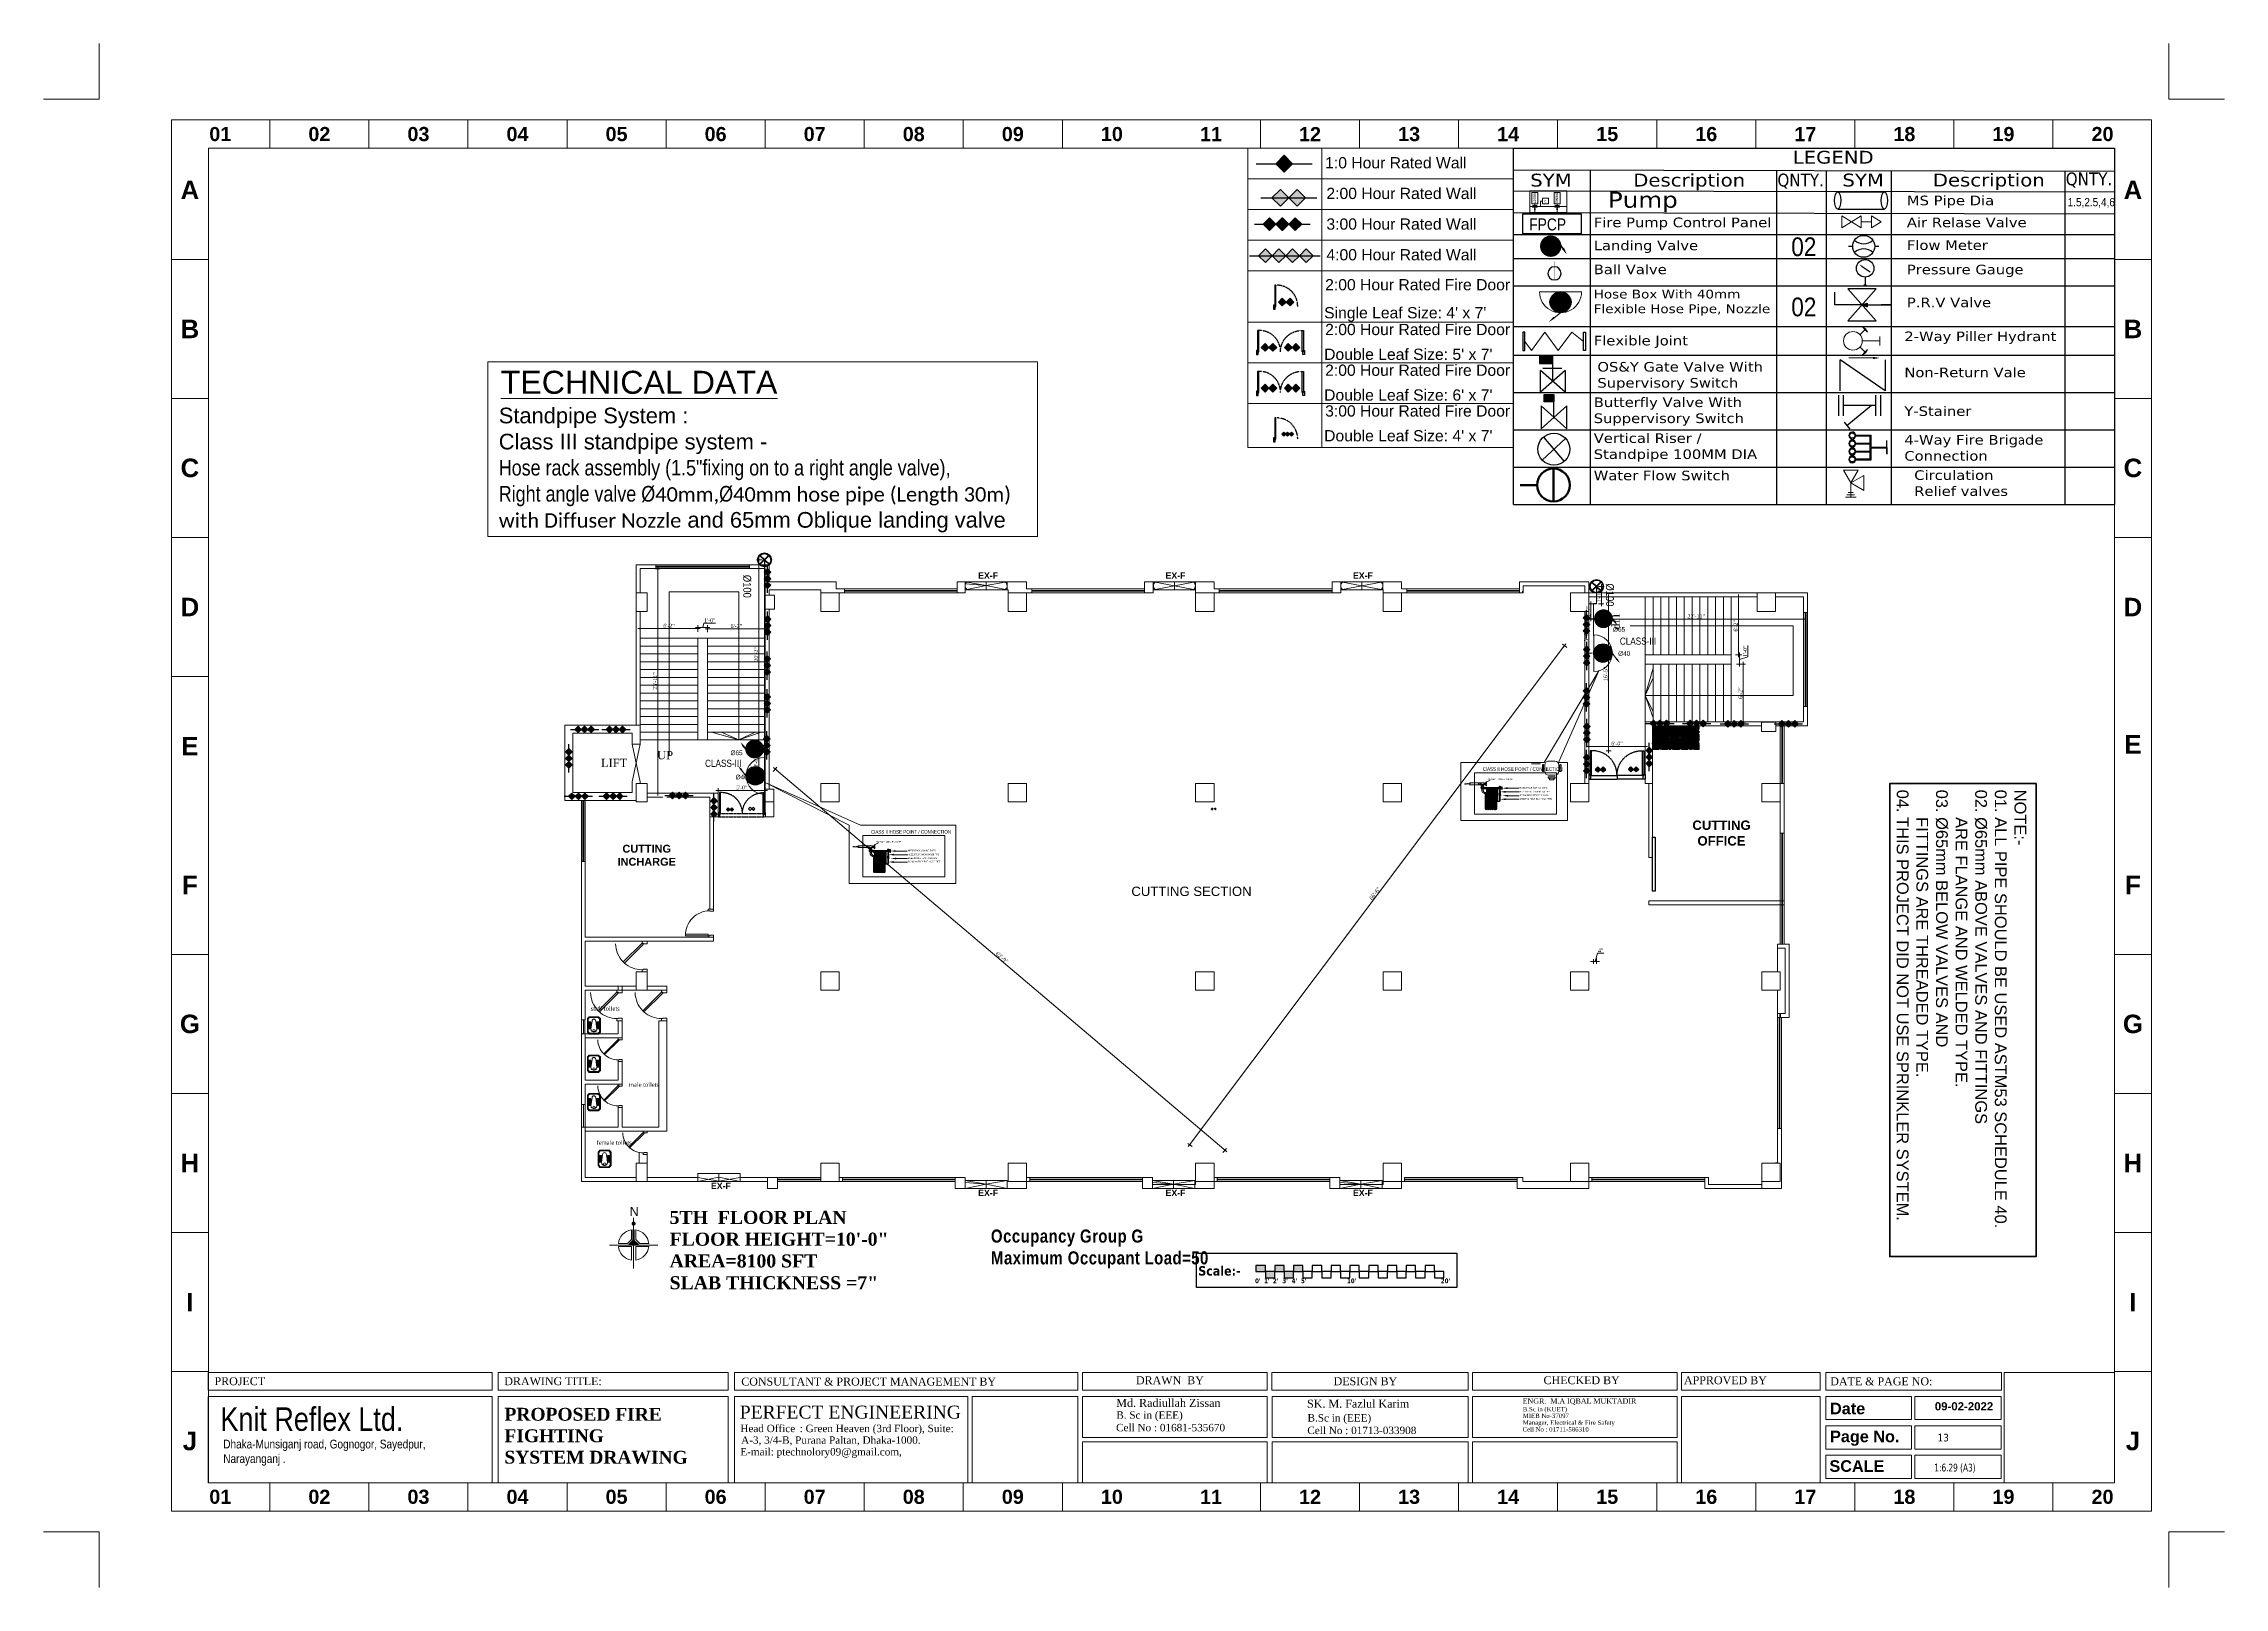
# Model space of a CAD drawing. Header units: inches. Extents: x -98933 to 1585249, y -3352739 to 192771.
# Drawn here: x 35295 to 38082, y 49235 to 51207 of the extents above; entities that cross this region are included whole.
import ezdxf

# ---------------------------------------------------------------- set-up
doc = ezdxf.new("R2010")
doc.units = ezdxf.units.IN
doc.header["$MEASUREMENT"] = 0
doc.header["$PDMODE"] = 35
for name, pattern in [('BORDER2', [0.875, 0.25, -0.125, 0.25, -0.125, 0, -0.125]), ('CONTINOUS', [0]), ('DASH', [0.35, 0.25, -0.1])]:
    doc.linetypes.add(name, pattern=pattern)
doc.layers.get('0').update_dxf_attribs({"lineweight": 0})
doc.layers.get('Defpoints').update_dxf_attribs({"lineweight": 0})
for name, color, linetype in [('-TB', 7, 'Continuous'), ('8', 7, 'Continuous'), ('A Door', 10, 'Continuous'), ('A Furniture', 7, 'Continuous'), ('bp door', 40, 'Continuous'), ('F-TEXT', 7, 'Continuous'), ('fire rated wall', 7, 'Continuous'), ('FIREFIGHTING', 241, 'Continuous'), ('legend', 7, 'Continuous'), ('sprinkler', 100, 'Continuous'), ('T2', 254, 'Continuous')]:
    doc.layers.add(name, color=color, linetype=linetype)
for name, color, linetype, lineweight in [('A stair', 210, 'Continuous', 0), ('A WALL', 7, 'Continuous', 35), ('A-Text', 7, 'Continuous', 0), ('AN-TEXT', 251, 'Continuous', 15), ('coloum', 220, 'Continuous', 0), ('COLUMN-2', 102, 'Continuous', 0), ('DIM', 7, 'Continuous', 0), ('DIM 01', 250, 'Continuous', 9), ('DIM.', 251, 'Continuous', 5), ('DIM_WORKING', 7, 'Continuous', 0), ('DOOR', 222, 'Continuous', 0), ('EPTPP7', 6, 'Continuous', 0), ('F-FIRE-BRIGADE', 1, 'Continuous', 5), ('F_Plano2', 32, 'Continuous', 0), ('F_Plano3', 1, 'Continuous', 0), ('FF-VALVES', 170, 'Continuous', 18), ('FIRE SCH', 8, 'Continuous', 0), ('FIRE TEX', 7, 'Continuous', 53), ('FITTINGS', 6, 'Continuous', 13), ('FPS- Butterfly Valve', 1, 'Continuous', 25), ('FPS- FBC-2', 1, 'Continuous', 25), ('FPS- Flexible Joint', 1, 'Continuous', 25), ('FPS- Hose Box', 1, 'Continuous', 25), ('FPS- Landing Valve', 1, 'Continuous', 25), ('FPS- Non Ruturn Valve', 1, 'Continuous', 25), ('FPS- OSY Valve', 1, 'Continuous', 25), ('FPS- Pillar Hydrant', 1, 'Continuous', 25), ('FPS- Pressure Gauge', 1, 'Continuous', 25), ('FPS- Pressure Relief Valve', 1, 'Continuous', 25), ('FPS- Riser', 1, 'Continuous', 25), ('FPS- Y-Strainer', 1, 'Continuous', 25), ('FURNITURE', 144, 'Continuous', 0), ('hosebox', 10, 'Continuous', 0), ('illustr-TOILET FIXTURE', 252, 'Continuous', 0), ('Inline', 7, 'Continuous', 0), ('Layer1', 134, 'Continuous', 0), ('MS Pipe', 1, 'Continuous', 18), ('NI_TEXT', 144, 'Continuous', 15), ('OHTDELIVERY', 7, 'Continuous', 0), ('Outline', 7, 'Continuous', 0), ('pipe line', 1, 'Continuous', 25), ('PROJ NAME', 7, 'Continuous', 0), ('Rack', 160, 'BORDER2', 0), ('Scale', 7, 'Continuous', 0), ('Scale_Text', 7, 'Continuous', 0), ('SHEET', 186, 'Continuous', 35), ('Stair', 171, 'Continuous', 0), ('SYMBLE', 86, 'Continuous', 0), ('TEX', 7, 'Continuous', 0), ('Text', 7, 'Continuous', 0), ('Text1', 7, 'Continuous', 13), ('TEXT_TITLEBOX', 7, 'Continuous', 13), ('Titelblk', 7, 'Continuous', 25), ('TITLE', 7, 'Continuous', 20), ('TXT', 7, 'Continuous', 0), ('wall', 7, 'Continuous', 0), ('WALL (I)', 7, 'Continuous', 0), ('window', 140, 'Continuous', 0)]:
    doc.layers.add(name, color=color, linetype=linetype, lineweight=lineweight)
doc.styles.add('ARCH', font='times.ttf')
doc.styles.add('AREAL', font='arial.ttf')
doc.styles.add('ARIAL', font='times.ttf')
doc.styles.add('arial narrow', font='tahoma.ttf')
doc.styles.add('isop', font='isocpeur.ttf')
doc.styles.add('legend', font='arial.ttf')
doc.styles.add('MON-01', font='ARIALN.TTF')
doc.styles.add('MONOTEXT', font='txt')
doc.styles.add('new', font='tahoma.ttf', dxfattribs={"width": 1.3})
doc.styles.add('rafik', font='arial.ttf')
doc.styles.add('REG', font='times.ttf')
doc.styles.add('RS', font='arial.ttf')
doc.styles.add('SHT-TEXT-1', font='times.ttf', dxfattribs={"height": 12})
doc.styles.get("Standard").update_dxf_attribs({"font": 'arialbd.ttf', "height": 24})
doc.styles.add('style1', font='arial.ttf')
doc.styles.add('TEXT', font='arial.ttf')
doc.styles.add('TX 5', font='ARIALN.TTF')
doc.styles.add('Verdana', font='verdana.ttf')
doc.styles.add('ZIA', font='ARIALN.TTF', dxfattribs={"width": 1.05, "height": 10})
doc.dimstyles.new('Dim-Pres', dxfattribs={"dimtxt": 5.5, "dimasz": 2, "dimexe": 1.5, "dimexo": 1.5, "dimgap": 1, "dimtad": 3, "dimdec": 0, "dimzin": 3, "dimdsep": 46, "dimlunit": 4, "dimtxsty": 'REG', "dimblk": 'point', "dimcen": 2, "dimclrd": 256, "dimclre": 256, "dimclrt": 7, "dimadec": 0, "dimazin": 0, "dimtfac": 0.75, "dimtdec": 0, "dimtmove": 1, "dimatfit": 3, "dimldrblk": 'point', "dimfxl": 0, "dimtolj": 1, "dimtzin": 0, "dimlwd": -1, "dimlwe": -1, "dimarcsym": 1})
pattern_1 = [(45.000001, (11343.90903, 677.33355), (-0.162272486, 0.162272494), [])]

msp = doc.modelspace()

# ---------------------------------------------------------------- texts
at = {"layer": '-TB', "lineweight": 0, "insert": (37715.37, 49431.03), "char_height": 9.65, "width": 34.2122, "attachment_point": 1, "style": 'arial narrow'}
msp.add_mtext('13', dxfattribs=at)
at = {"color": 7, "char_height": 16.6905, "attachment_point": 4}
for s, insert, width in [('{\\fTimes New Roman|b1|i0|c0|p18;5TH  FLOOR PLAN\\PFLOOR HEIGHT=10\'-0"\\PAREA=8100 SFT \\PSLAB THICKNESS =7"\\P }', (36095.03, 49651.82), 651.8949), ('{\\fArial Narrow|b1|i0|c0|p34;\\T1.05;Occupancy Group G\\PMaximum Occupant Load=50\\P\\P\\fStaccato222 BT|b0|i0|c0|p66;\\T1;\\P\\fRomantic|b0|i0|c2|p2;\\H0.5455x;  }', (36505.65, 49629.36), 512.5918)]:
    msp.add_mtext(s, dxfattribs=dict(at, insert=insert, width=width))
at = {"color": 7, "insert": (35883.99, 49428.42), "char_height": 16.4619, "width": 234.5372, "attachment_point": 4, "rotation": 359.97233}
msp.add_mtext('\\pt2106;{\\fTimes New Roman|b1|i0|c0|p18;\\C256;PROPOSED FIRE  FIGHTING  \\PSYSTEM DRAWING }', dxfattribs=at)
at = {"layer": '8', "color": 7, "lineweight": -3, "style": 'TX 5'}
msp.add_text('FPCP', height=15.391, dxfattribs=at).set_placement((37193.64, 50968.72, 92.46))
at = {"layer": '8', "color": 7, "ltscale": 100000, "attachment_point": 1, "style": 'new'}
for s, insert, char_height, width in [('{\\C256;LEGEND}', (37530.4, 51070.46, 5.4), 16.3692, 168.4851), ('{\\C256;SYM}', (37194.88, 51041.21, 5.4), 16.3692, 168.4851), ('{\\C256;Description}', (37326.54, 51041.21, 5.4), 16.3692, 168.4851), ('{\\W1;\\C256;QNTY.}', (37510.78, 51041.32, 53.79), 16.3692, 57.8173), ('{\\C256;SYM}', (37593.88, 51041.32, 42.72), 16.3692, 57.8173), ('{\\C256;Description}', (37709.41, 51041.32, 42.72), 16.3692, 168.4851), ('{\\W1;\\C256;QNTY.}', (37879.22, 51042.77, 53.79), 16.3692, 57.8173), ('{\\C256;Pump}', (37294.17, 51018.19, 37.32), 20.4615, 99.4063), ('{\\C256;MS Pipe Dia}', (37676.22, 51013.18, 39.14), 12.2769, 232.7529), ('{\\C256;Fire Pump Control Panel}', (37276.03, 50985.15, 37.32), 12.2769, 232.7529), ('{\\C256;Air Relase Valve}', (37676.22, 50985.15, 5.4), 12.2769, 232.7529), ('{\\C256;Landing Valve}', (37276.03, 50955.69, 37.32), 12.2769, 232.7529), ('{\\C256;Flow Meter}', (37676.22, 50956.03, 5.4), 12.2769, 232.7529), ('{\\C256;Ball Valve}', (37276.03, 50925.1, 7.41), 12.2769, 232.7529), ('{\\C256;Pressure Gauge}', (37676.22, 50924.91, 5.4), 12.2769, 232.7529), ('{\\C256;Hose Box With 40mm Flexible Hose Pipe, Nozzle}', (37276.03, 50893.02, 7.41), 11.2538, 232.1413), ('{\\C256;P.R.V Valve}', (37676.22, 50882.94, 5.4), 12.2769, 232.7529), ('{\\C256;Flexible Joint}', (37276.03, 50834.13, 7.41), 12.2769, 232.7529), ('{\\C256;2-Way Piller Hydrant}', (37672.97, 50839.55, 7.41), 12.2769, 232.7529), ('{\\C256;OS&Y Gate Valve With Supervisory Switch}', (37280.71, 50800.62, 7.41), 12.2769, 232.7529), ('{\\C256;Non-Return Vale}', (37672.97, 50793.47, 7.41), 12.2769, 232.7529), ('{\\C256;Butterfly Valve With Suppervisory Switch}', (37276.03, 50755.33, 7.41), 12.2769, 232.7529), ('{\\C256;Y-Stainer}', (37672.97, 50744.03, 7.41), 12.2769, 199.7907), ('{\\C256;Vertical Riser / Standpipe 100MM DIA}', (37276.03, 50709.46, 7.41), 12.2769, 232.7529), ('{\\C256;4-Way Fire Brig\\W1;a\\W1.3;de Connection}', (37672.97, 50707.26, 7.41), 12.2769, 232.7529), ('{\\C256;Water Flow Switch}', (37276.03, 50661.72, 8.95), 12.2769, 232.7529), ('\\pi-8,l8,t8;Circulation \\PRelief valves', (37685.63, 50662.23, 1462261.85), 12.2769, 232.7529)]:
    msp.add_mtext(s, dxfattribs=dict(at, insert=insert, char_height=char_height, width=width))
at = {"layer": 'A Furniture', "color": 7, "ltscale": 0.25, "attachment_point": 8, "rotation": 359.99968}
for s, insert, char_height, width in [('CUTTING \\POFFICE ', (37439.32, 50182.56), 12, 203.6802), ('CUTTING \\PINCHARGE', (36065.79, 50156.87), 10, 150.524)]:
    msp.add_mtext(s, dxfattribs=dict(at, insert=insert, char_height=char_height, width=width))
at = {"layer": 'A stair', "color": 7, "ltscale": 30, "insert": (36007.37, 50293.58, 0), "char_height": 10.56, "width": 17.4246, "attachment_point": 1, "style": 'ARCH'}
msp.add_mtext('LIFT', dxfattribs=at)
at = {"layer": 'A-Text', "color": 7, "insert": (36049.82, 49709.24), "char_height": 11.71, "attachment_point": 2, "rotation": 180, "style": 'RS'}
msp.add_mtext('N', dxfattribs=at)
at = {"layer": 'AN-TEXT', "lineweight": 25, "attachment_point": 1, "style": 'isop'}
for s, insert, char_height, width in [('{\\fTahoma|b1|i0|c0|p34;\\C7;Scale:-}', (36770.65, 49645.27), 12, 50.5478), ("{\\fTahoma|b1|i0|c0|p34;\\C7;0'}", (36843.15, 49629.53), 6, 8.2447), ("{\\fTahoma|b1|i0|c0|p34;\\C7;1'}", (36854.7, 49629.53), 6, 8.2447), ("{\\fTahoma|b1|i0|c0|p34;\\C7;2'}", (36866.04, 49629.53), 6, 8.2447), ("{\\fTahoma|b1|i0|c0|p34;\\C7;3'}", (36878.18, 49629.53), 6, 8.2447), ("{\\fTahoma|b1|i0|c0|p34;\\C7;4'}", (36890.02, 49629.53), 6, 8.2447), ("{\\fTahoma|b1|i0|c0|p34;\\C7;5'}", (36901.86, 49629.53), 6, 8.2447), ("{\\fTahoma|b1|i0|c0|p34;\\C7;10'}", (36960.71, 49629.53), 6, 8.2447), ("{\\fTahoma|b1|i0|c0|p34;\\C7;20'}", (37080.55, 49629.53), 6, 8.2447)]:
    msp.add_mtext(s, dxfattribs=dict(at, insert=insert, char_height=char_height, width=width))
at = {"layer": 'coloum', "color": 7, "lineweight": 13, "insert": (36761.99, 50130.25), "char_height": 12, "width": 259.1873, "attachment_point": 2, "style": 'style1'}
msp.add_mtext('CUTTING SECTION', dxfattribs=at)
at = {"layer": 'DIM.', "color": 5, "lineweight": 13, "insert": (35637.9, 49424.58), "char_height": 30.1016, "width": 815.3795, "attachment_point": 5, "style": 'TEXT'}
msp.add_mtext('{\\fArial Narrow|b0|i0|c0|p34;Knit Reflex Ltd.\\C256;\\P\\pt11.29893;\\fSwis721 BT|b1|i0|c0|p34;\\C7; }', dxfattribs=at)
at = {"layer": 'FF-VALVES', "color": 7, "style": 'arial narrow', "width": 0.8}
msp.add_text('1:6.29 (A3)', height=9.937, dxfattribs=at).set_placement((37711.28, 49382.92))
at = {"layer": 'PROJ NAME', "color": 7, "style": 'ARIAL'}
for s, height, p in [('DB BOX', 7.583, (37361.22, 50316.87)), ('staff toilets', 5.4164, (35994.29, 49971.73)), ('male toilets', 5.4164, (36043.13, 49874.46)), ('female toilets', 5.4164, (36001.79, 49800.45))]:
    msp.add_text(s, height=height, dxfattribs=at).set_placement(p)
at = {"layer": 'SYMBLE', "color": 7, "ltscale": 30, "insert": (37309.22, 50478.81), "char_height": 10.56, "width": 17.4246, "attachment_point": 1, "rotation": 270, "style": 'ARCH'}
msp.add_mtext('UP', dxfattribs=at)
at = {"layer": 'SYMBLE', "color": 7, "ltscale": 30, "insert": (36079.1, 50303.53), "char_height": 10.56, "width": 17.4246, "attachment_point": 1, "style": 'ARCH'}
msp.add_mtext('UP', dxfattribs=at)
at = {"layer": 'TEX', "color": 7, "lineweight": 0, "ltscale": 5, "transparency": 33554687, "char_height": 8, "width": 99.062, "attachment_point": 8, "style": 'Verdana'}
for insert in [(36502.05, 50523.68), (36741.55, 50523.68), (36981.05, 50523.68), (36160.6, 49743.87), (36502.05, 49734.87), (36741.55, 49734.87), (36981.05, 49734.87)]:
    msp.add_mtext('{\\fArial|b1|i0|c0|p34;\\C5;EX-F}', dxfattribs=dict(at, insert=insert))
at = {"layer": 'Text', "lineweight": -2, "ltscale": 10, "attachment_point": 1, "style": 'ZIA'}
for s, insert, char_height, width in [('{\\C6;1.5,2.5,4,6}', (37881.7, 51010.2, 14.16), 10.6161, 17.5369), ('{\\C6;02}', (37528.48, 50959.82, -9.91), 23.945, 39.5558), ('{\\C6;02}', (37528.48, 50882.96, -9.91), 23.945, 39.5558)]:
    msp.add_mtext(s, dxfattribs=dict(at, insert=insert, char_height=char_height, width=width))
at = {"layer": 'Text', "color": 7, "lineweight": -3, "ltscale": 10, "char_height": 10, "width": 46.1706, "attachment_point": 1, "rotation": 270, "style": 'ZIA'}
for insert in [(36199.23, 50528.66), (37301.7, 50517.66)]:
    msp.add_mtext('%%C100', dxfattribs=dict(at, insert=insert))
at = {"layer": 'Text', "color": 56, "insert": (35524.68, 49406.96), "char_height": 11.1804, "width": 428.5963, "attachment_point": 4, "style": 'MONOTEXT'}
msp.add_mtext('{\\fArial Narrow|b0|i0|c0|p34;\\C7;Dhaka-Munsiganj road, Gognogor, Sayedpur, \\PNarayanganj .}', dxfattribs=at)
at = {"layer": 'TEXT_TITLEBOX', "lineweight": 25, "style": 'SHT-TEXT-1'}
for s, height, p in [('PROJECT', 10.131, (35513.46, 49493.22)), ('DRAWING TITLE:', 10.1308, (35883.85, 49493.22)), ('CONSULTANT & PROJECT MANAGEMENT BY', 10.1308, (36186.66, 49492.73)), ('DRAWN  BY', 10.131, (36691.03, 49494.4)), ('DESIGN BY', 10.131, (36943.63, 49493.17)), ('CHECKED BY', 10.131, (37211.9, 49494.5)), ('APPROVED BY', 10.1308, (37391.37, 49494.44)), ('DATE & PAGE NO:', 10.1308, (37578.32, 49493.05)), ('Md. Radiullah Zissan', 10.2145, (36665.82, 49465.44)), ('SK. M. Fazlul Karim', 10.2145, (36909.6, 49464.41)), ('ENGR.  M.A IQBAL MUKTADIR', 6.6584, (37185.25, 49469.62)), ('Cell No : 01681-535670', 9.4579, (36665.63, 49434.3)), ('B. Sc in (EEE)', 9.4579, (36665.9, 49450.31)), ('Cell No : 01713-033908', 9.4579, (36910.04, 49430.73)), ('B.Sc in (EEE)', 9.4579, (36910.31, 49446.73)), ('Cell No : 01711-586310', 5.6739, (37185.15, 49433.9)), ('B.Sc in (KUET)', 5.6739, (37185.31, 49459.72)), ('MIEB No-37097', 5.6739, (37185.31, 49451.21)), ('Manager, Electrical & Fire Safety', 5.6739, (37185.31, 49442.55))]:
    msp.add_text(s, height=height, dxfattribs=at).set_placement(p)
at = {"layer": 'TEXT_TITLEBOX', "lineweight": 25}
for s, height, p in [('Date', 14.829, (37578.02, 49455.99)), ('09-02-2022', 10.451, (37711.89, 49460.99)), ('Page No.', 14.829, (37578.03, 49420.3))]:
    msp.add_text(s, height=height, dxfattribs=at).set_placement(p)
at = {"layer": 'TEXT_TITLEBOX', "color": 1, "lineweight": 25, "style": 'SHT-TEXT-1'}
msp.add_text('PERFECT ENGINEERING', height=16.5502, dxfattribs=at).set_placement((36184.73, 49450.53))
at = {"layer": 'TEXT_TITLEBOX', "color": 7, "lineweight": 25, "style": 'SHT-TEXT-1'}
for s, p in [('Head Office', (36185.43, 49433.2)), (': Green Heaven (3rd Floor), Suite:', (36261.35, 49433.2)), ('E-mail: ptechnolory09@gmail.com,', (36185.45, 49403.41)), ('A-3, 3/4-B, Purana Paltan, Dhaka-1000.', (36186.47, 49418.31))]:
    msp.add_text(s, height=9.4572, dxfattribs=at).set_placement(p)
at = {"layer": 'TEXT_TITLEBOX', "color": 1, "lineweight": 25}
msp.add_text('SCALE', height=14.829, dxfattribs=at).set_placement((37577.26, 49382.43))
at = {"layer": 'TXT', "color": 7, "lineweight": -2, "style": 'MON-01'}
for s, height, p in [('%%C65', 5.94, (37300.76, 50456.04)), ('CLASS-III', 9.13, (37309.38, 50439.37)), ('%%C40', 5.94, (37307.25, 50425.1)), ('%%C65', 5.94, (36172.95, 50298.25, 9.7)), ('CLASS-III', 9.13, (36140.36, 50283.26, 9.7)), ('%%C40', 5.94, (36179.44, 50267.31, 9.7))]:
    msp.add_text(s, height=height, dxfattribs=at).set_placement(p)

# ---------------------------------------------------------------- blocks, each defined once
blk = doc.blocks.new('30 door')
at = {"layer": 'DOOR', "color": 7}
blk.add_lwpolyline([(-5, 28), (-5, 30), (0, 30), (0, 27.5), (-3.8, 27.5), (-3.8, 28), (-5, 28, 0.181643), (-22.3, 21.4), (-23.4, 20.4), (-5, 2), (-5, 0), (0, 0), (0, 2.5), (-3.8, 2.5), (-3.8, 2), (-5, 2), (-3.9, 3.1), (-22.3, 21.4), (-23.4, 20.4, 0.194724), (-31, 2.4, 0.196084)], format="xyb", dxfattribs=at)
blk = doc.blocks.new('HGJGHJ')
at = {"layer": 'FURNITURE', "linetype": 'Continuous'}
for p, q in [((30654.4, 4929), (30652, 4926.6)), ((30652, 4914.8), (30652, 4926.6)), ((30654.4, 4912.4), (30652, 4914.8)), ((30654.8, 4928), (30652.9, 4926.2)), ((30652.9, 4915.2), (30652.9, 4926.2)), ((30654.8, 4913.4), (30652.9, 4915.2)), ((30654.4, 4929), (30671.6, 4929)), ((30671.6, 4912.4), (30654.4, 4912.4)), ((30654.8, 4928), (30671.3, 4928)), ((30671.3, 4913.4), (30654.8, 4913.4)), ((30657.5, 4923.1), (30667.7, 4924.5)), ((30657.5, 4918.3), (30667.7, 4916.9)), ((30658.7, 4928), (30667.3, 4928)), ((30658.7, 4924.4), (30658.7, 4928)), ((30658.7, 4928), (30658.7, 4924.4)), ((30667.3, 4924.4), (30658.7, 4924.4)), ((30658.7, 4917), (30667.3, 4917)), ((30658.7, 4913.4), (30658.7, 4917)), ((30658.7, 4917), (30658.7, 4913.4)), ((30667.3, 4913.4), (30658.7, 4913.4)), ((30659.6, 4928), (30659.6, 4924.4)), ((30659.6, 4917), (30659.6, 4913.4)), ((30660.6, 4928), (30660.6, 4924.4)), ((30660.6, 4917), (30660.6, 4913.4)), ((30661.6, 4928), (30661.6, 4924.4)), ((30661.6, 4917), (30661.6, 4913.4)), ((30662.5, 4928), (30662.5, 4924.4)), ((30662.5, 4917), (30662.5, 4913.4)), ((30663.5, 4928), (30663.5, 4924.4)), ((30663.5, 4917), (30663.5, 4913.4)), ((30664.4, 4928), (30664.4, 4924.4)), ((30664.4, 4917), (30664.4, 4913.4)), ((30665.4, 4928), (30665.4, 4924.4)), ((30665.4, 4917), (30665.4, 4913.4)), ((30666.4, 4928), (30666.4, 4924.4)), ((30666.4, 4917), (30666.4, 4913.4)), ((30667.3, 4928), (30667.3, 4924.4)), ((30667.3, 4917), (30667.3, 4913.4)), ((30671.3, 4928), (30673.1, 4926.2)), ((30673.1, 4915.2), (30671.3, 4913.4)), ((30671.6, 4929), (30674.1, 4926.6)), ((30674.1, 4914.8), (30671.6, 4912.4)), ((30673.1, 4926.2), (30673.1, 4915.2)), ((30674.1, 4926.6), (30674.1, 4914.8))]:
    blk.add_line(p, q, dxfattribs=at)
blk.add_circle((30669.6, 4920.8), 1.4, dxfattribs=at)
for centre, radius, start, end in [((30657.5, 4920.7), 2.4, 90, 270), ((30667.7, 4920.7), 3.77, 269.8864, 90.1136)]:
    blk.add_arc(centre, radius, start, end, dxfattribs=at)
blk = doc.blocks.new('A$C2D517346')
at = {"layer": 'DOOR'}
for p, q in [((2.3, 5.3), (2.3, 40)), ((4.5, 7.5), (4.6, 40)), ((0, 7.5), (4.5, 7.5))]:
    blk.add_line(p, q, dxfattribs=at)
for points in [[(0, 7.5), (2.3, 7.5), (2.3, 5.3), (3, 5.3), (3, 0), (0, 0)], [(40, 7.5), (37.7, 7.5), (37.7, 5.3), (37, 5.3), (37, 0), (40, 0)]]:
    blk.add_lwpolyline(points, close=True, dxfattribs=at)
blk.add_arc((3, 5.3), 34.7, 0, 91.2375, dxfattribs=at)
blk = doc.blocks.new('bfg')
at = {"layer": 'fire rated wall'}
h = blk.add_hatch(color=1, dxfattribs=at)
h.dxf.hatch_style = 1
h.paths.add_polyline_path([(9432308.7, -5613534.5), (9432321.4, -5613547.3), (9432334.2, -5613534.5)])
h.paths.add_polyline_path([(9432334.2, -5613534.5), (9432321.4, -5613521.8), (9432308.7, -5613534.5)])
h.paths.add_polyline_path([(9432334.2, -5613534.5), (9432359.7, -5613534.5), (9432346.9, -5613521.8)])
h.paths.add_polyline_path([(9432334.2, -5613534.5), (9432346.9, -5613547.3), (9432359.7, -5613534.5)])
at = {"layer": 'fire rated wall', "color": 1, "elevation": 0}
for points in [[(9432321.4, -5613547.3), (9432334.2, -5613534.5), (9432321.4, -5613521.8), (9432308.7, -5613534.5)], [(9432346.9, -5613547.3), (9432359.7, -5613534.5), (9432346.9, -5613521.8), (9432334.2, -5613534.5)]]:
    blk.add_lwpolyline(points, close=True, dxfattribs=at)
blk.add_lwpolyline([(9432291.7, -5613534.5), (9432376.7, -5613534.5)], dxfattribs=at)
blk = doc.blocks.new('3HR RATE')
at = {"layer": 'fire rated wall', "xscale": 1.292997314696549, "yscale": 1.292997314696549, "zscale": 1.292997314696549}
for p in [(-12191616, 7245477), (-12191583, 7245477)]:
    blk.add_blockref('bfg', p, dxfattribs=at)
blk = doc.blocks.new('dot')
at = {"color": 4}
for p, q in [((-1.5, 0), (1.5, 0)), ((0, 1.5), (0, -1.5))]:
    blk.add_line(p, q, dxfattribs=at)
at = {"color": 6, "const_width": 0.5}
blk.add_lwpolyline([(-0.25, 0, 1), (0.25, 0, 1)], format="xyb", close=True, dxfattribs=at)
blk = doc.blocks.new('point')
blk.add_blockref('dot', (0, 0))
blk = doc.blocks.new('*D350')
at = {"layer": 'Defpoints', "color": 0, "ltscale": 30, "transparency": 16777216}
for p in [(36157.3, 50249.5), (36217.3, 50253.2), (36217.3, 50249.5)]:
    blk.add_point(p, dxfattribs=at)
at = {"layer": 'Layer1', "ltscale": 30, "transparency": 16777216}
for p, q in [((36157.3, 50251), (36157.3, 50254.7)), ((36159.3, 50253.2), (36215.3, 50253.2)), ((36217.3, 50251), (36217.3, 50254.7))]:
    blk.add_line(p, q, dxfattribs=at)
at = {"layer": 'Layer1', "ltscale": 30, "transparency": 16777216, "xscale": 2, "yscale": 2, "zscale": 2, "rotation": 180}
blk.add_blockref('point', (36157.3, 50253.2), dxfattribs=at)
at = {"layer": 'Layer1', "ltscale": 30, "transparency": 16777216, "xscale": 2, "yscale": 2, "zscale": 2}
blk.add_blockref('point', (36217.3, 50253.2), dxfattribs=at)
at = {"layer": 'Layer1', "color": 7, "ltscale": 30, "transparency": 16777216, "insert": (36187.3, 50256.8), "char_height": 5, "attachment_point": 5, "style": 'REG'}
blk.add_mtext('\\A1;5\'-0"', dxfattribs=at)
blk = doc.blocks.new('*D351')
at = {"layer": 'Defpoints', "color": 0, "ltscale": 30, "transparency": 16777216}
for p in [(37295.4, 50500.5), (37294.8, 50303.7), (37300, 50303.7)]:
    blk.add_point(p, dxfattribs=at)
at = {"layer": 'Layer1', "ltscale": 30, "transparency": 16777216}
for p, q in [((37294.8, 50500.5), (37293.3, 50500.5)), ((37294.8, 50498.5), (37294.8, 50305.7)), ((37298.5, 50303.7), (37293.3, 50303.7))]:
    blk.add_line(p, q, dxfattribs=at)
at = {"layer": 'Layer1', "ltscale": 30, "transparency": 16777216, "xscale": 2, "yscale": 2, "zscale": 2}
for p, rotation in [((37294.8, 50500.5), 90), ((37294.8, 50303.7), 270)]:
    blk.add_blockref('point', p, dxfattribs=dict(at, rotation=rotation))
at = {"layer": 'Layer1', "color": 7, "ltscale": 30, "transparency": 16777216, "insert": (37291.2, 50402.1), "char_height": 5, "attachment_point": 5, "rotation": 90, "style": 'REG'}
blk.add_mtext('\\A1;16\'-5"', dxfattribs=at)
blk = doc.blocks.new('fddfgdgfsg')
at = {"ltscale": 100000}
h = blk.add_hatch(color=1, dxfattribs=at)
h.paths.add_polyline_path([(2091.9, -12379), (2096.3, -12383.4), (2100.7, -12379), (2100.7, -12379), (2100.7, -12379), (2096.3, -12374.6)])
h.paths.add_polyline_path([(2105.1, -12383.4), (2109.6, -12379), (2105.1, -12374.6), (2100.7, -12379), (2100.7, -12379), (2100.7, -12379)])
at = {"layer": 'bp door', "color": 1, "linetype": 'DASH'}
for p, q in [((2117.3, -12362.6, -9.7), (2072.6, -12362.6, -9.7)), ((2072.6, -12368.4, -9.7), (2072.6, -12362.6, -9.7)), ((2117.3, -12368.4, -9.7), (2072.6, -12368.4, -9.7))]:
    blk.add_line(p, q, dxfattribs=at)
at = {"layer": 'bp door', "color": 1, "elevation": -9.7}
for points in [[(2116.1, -12410.6), (2118.5, -12410.6), (2118.5, -12368.4), (2116.1, -12368.4)], [(2117.3, -12368.4), (2118.5, -12368.4), (2118.5, -12370.9), (2120.6, -12370.9), (2120.6, -12362.6), (2117.3, -12362.6)], [(2100.7, -12379), (2096.3, -12374.6), (2091.9, -12379), (2096.3, -12383.4)], [(2109.6, -12379), (2105.1, -12374.6), (2100.7, -12379), (2105.1, -12383.4)]]:
    blk.add_lwpolyline(points, close=True, dxfattribs=at)
at = {"layer": 'bp door', "color": 1, "linetype": 'DASH'}
blk.add_arc((2114.4, -12368.9, -9.7), 41.8, 179.3284, 272.3206, dxfattribs=at)
blk = doc.blocks.new('fsgfdsgs')
at = {"layer": 'Layer1', "rotation": 90}
blk.add_blockref('fddfgdgfsg', (-9519.8, -14665.8, 9.7), dxfattribs=at)
at = {"layer": 'Layer1', "xscale": -1, "rotation": 90}
blk.add_blockref('fddfgdgfsg', (-9519.8, -10520.6, 9.7), dxfattribs=at)
blk = doc.blocks.new('*D352')
at = {"layer": 'Defpoints', "color": 0, "ltscale": 30, "transparency": 16777216}
for p in [(37451.8, 50500.5), (37451.8, 50426.5), (37461, 50426.5)]:
    blk.add_point(p, dxfattribs=at)
at = {"layer": 'Layer1', "ltscale": 30, "transparency": 16777216}
for p, q in [((37457, 50500.5), (37462.5, 50500.5)), ((37461, 50498.5), (37461, 50428.5)), ((37457, 50426.5), (37462.5, 50426.5))]:
    blk.add_line(p, q, dxfattribs=at)
at = {"layer": 'Layer1', "ltscale": 30, "transparency": 16777216, "xscale": 2, "yscale": 2, "zscale": 2}
for p, rotation in [((37461, 50500.5), 90), ((37461, 50426.5), 270)]:
    blk.add_blockref('point', p, dxfattribs=dict(at, rotation=rotation))
at = {"layer": 'Layer1', "color": 7, "ltscale": 30, "transparency": 16777216, "insert": (37457.4, 50463.5), "char_height": 5, "attachment_point": 5, "rotation": 90, "style": 'REG'}
blk.add_mtext('\\A1;6\'-2"', dxfattribs=at)
blk = doc.blocks.new('*D353')
at = {"layer": 'Defpoints', "color": 0, "ltscale": 30, "transparency": 16777216}
for p in [(37451.8, 50426.5), (37451.8, 50414.5), (37462.4, 50414.5)]:
    blk.add_point(p, dxfattribs=at)
at = {"layer": 'Layer1', "ltscale": 30, "transparency": 16777216}
for p, q in [((37458.4, 50426.5), (37463.9, 50426.5)), ((37462.4, 50424.5), (37462.4, 50416.5)), ((37462.4, 50420.5), (37473.1, 50423.7)), ((37473.1, 50423.7), (37473.1, 50438.5)), ((37458.4, 50414.5), (37463.9, 50414.5))]:
    blk.add_line(p, q, dxfattribs=at)
at = {"layer": 'Layer1', "ltscale": 30, "transparency": 16777216, "xscale": 2, "yscale": 2, "zscale": 2}
for p, rotation in [((37462.4, 50426.5), 90), ((37462.4, 50414.5), 270)]:
    blk.add_blockref('point', p, dxfattribs=dict(at, rotation=rotation))
at = {"layer": 'Layer1', "color": 7, "ltscale": 30, "transparency": 16777216, "insert": (37469.5, 50431.1), "char_height": 5, "attachment_point": 5, "rotation": 90, "style": 'REG'}
blk.add_mtext('\\A1;1\'-0"', dxfattribs=at)
blk = doc.blocks.new('*D354')
at = {"layer": 'Defpoints', "color": 0, "ltscale": 30, "transparency": 16777216}
for p in [(37451.8, 50414.5), (37451.8, 50340.5), (37467.1, 50340.5)]:
    blk.add_point(p, dxfattribs=at)
at = {"layer": 'Layer1', "ltscale": 30, "transparency": 16777216}
for p, q in [((37463.1, 50414.5), (37468.6, 50414.5)), ((37467.1, 50412.5), (37467.1, 50342.5)), ((37463.1, 50340.5), (37468.6, 50340.5))]:
    blk.add_line(p, q, dxfattribs=at)
at = {"layer": 'Layer1', "ltscale": 30, "transparency": 16777216, "xscale": 2, "yscale": 2, "zscale": 2}
for p, rotation in [((37467.1, 50414.5), 90), ((37467.1, 50340.5), 270)]:
    blk.add_blockref('point', p, dxfattribs=dict(at, rotation=rotation))
at = {"layer": 'Layer1', "color": 7, "ltscale": 30, "transparency": 16777216, "insert": (37463.5, 50377.5), "char_height": 5, "attachment_point": 5, "rotation": 90, "style": 'REG'}
blk.add_mtext('\\A1;6\'-2"', dxfattribs=at)
blk = doc.blocks.new('*D355')
at = {"layer": 'Defpoints', "color": 0, "ltscale": 30, "transparency": 16777216}
for p in [(37269.8, 50482), (37544.3, 50482), (37544.3, 50472.1)]:
    blk.add_point(p, dxfattribs=at)
at = {"layer": 'Layer1', "ltscale": 30, "transparency": 16777216}
for p, q in [((37269.8, 50476.1), (37269.8, 50470.6)), ((37271.8, 50472.1), (37542.3, 50472.1)), ((37544.3, 50476.1), (37544.3, 50470.6))]:
    blk.add_line(p, q, dxfattribs=at)
at = {"layer": 'Layer1', "ltscale": 30, "transparency": 16777216, "xscale": 2, "yscale": 2, "zscale": 2, "rotation": 180}
blk.add_blockref('point', (37269.8, 50472.1), dxfattribs=at)
at = {"layer": 'Layer1', "ltscale": 30, "transparency": 16777216, "xscale": 2, "yscale": 2, "zscale": 2}
blk.add_blockref('point', (37544.3, 50472.1), dxfattribs=at)
at = {"layer": 'Layer1', "color": 7, "ltscale": 30, "transparency": 16777216, "insert": (37407, 50475.6), "char_height": 5, "attachment_point": 5, "style": 'REG'}
blk.add_mtext('\\A1;22\'-11"', dxfattribs=at)
blk = doc.blocks.new('*D356')
at = {"layer": 'Defpoints', "color": 0, "ltscale": 30, "transparency": 16777216}
for p in [(36057.3, 50447.5), (36131.3, 50459.9), (36131.3, 50447.5)]:
    blk.add_point(p, dxfattribs=at)
at = {"layer": 'Layer1', "ltscale": 30, "transparency": 16777216}
for p, q in [((36057.3, 50455.9), (36057.3, 50461.4)), ((36059.3, 50459.9), (36129.3, 50459.9)), ((36131.3, 50455.9), (36131.3, 50461.4))]:
    blk.add_line(p, q, dxfattribs=at)
at = {"layer": 'Layer1', "ltscale": 30, "transparency": 16777216, "xscale": 2, "yscale": 2, "zscale": 2, "rotation": 180}
blk.add_blockref('point', (36057.3, 50459.9), dxfattribs=at)
at = {"layer": 'Layer1', "ltscale": 30, "transparency": 16777216, "xscale": 2, "yscale": 2, "zscale": 2}
blk.add_blockref('point', (36131.3, 50459.9), dxfattribs=at)
at = {"layer": 'Layer1', "color": 7, "ltscale": 30, "transparency": 16777216, "insert": (36094.3, 50463.5), "char_height": 5, "attachment_point": 5, "style": 'REG'}
blk.add_mtext('\\A1;6\'-2"', dxfattribs=at)
blk = doc.blocks.new('*D357')
at = {"layer": 'Defpoints', "color": 0, "ltscale": 30, "transparency": 16777216}
for p in [(36131.3, 50447.5), (36143.3, 50461.4), (36143.3, 50447.5)]:
    blk.add_point(p, dxfattribs=at)
at = {"layer": 'Layer1', "ltscale": 30, "transparency": 16777216}
for p, q in [((36131.3, 50457.4), (36131.3, 50462.9)), ((36133.3, 50461.4), (36141.3, 50461.4)), ((36137.3, 50461.4), (36139, 50467)), ((36139, 50467), (36153.8, 50467)), ((36143.3, 50457.4), (36143.3, 50462.9))]:
    blk.add_line(p, q, dxfattribs=at)
at = {"layer": 'Layer1', "ltscale": 30, "transparency": 16777216, "xscale": 2, "yscale": 2, "zscale": 2, "rotation": 180}
blk.add_blockref('point', (36131.3, 50461.4), dxfattribs=at)
at = {"layer": 'Layer1', "ltscale": 30, "transparency": 16777216, "xscale": 2, "yscale": 2, "zscale": 2}
blk.add_blockref('point', (36143.3, 50461.4), dxfattribs=at)
at = {"layer": 'Layer1', "color": 7, "ltscale": 30, "transparency": 16777216, "insert": (36146.4, 50470.5), "char_height": 5, "attachment_point": 5, "style": 'REG'}
blk.add_mtext('\\A1;1\'-0"', dxfattribs=at)
blk = doc.blocks.new('*D358')
at = {"layer": 'Defpoints', "color": 0, "ltscale": 30, "transparency": 16777216}
for p in [(36143.3, 50447.5), (36217.3, 50459.5), (36217.3, 50447.5)]:
    blk.add_point(p, dxfattribs=at)
at = {"layer": 'Layer1', "ltscale": 30, "transparency": 16777216}
for p, q in [((36143.3, 50455.5), (36143.3, 50461)), ((36145.3, 50459.5), (36215.3, 50459.5)), ((36217.3, 50455.5), (36217.3, 50461))]:
    blk.add_line(p, q, dxfattribs=at)
at = {"layer": 'Layer1', "ltscale": 30, "transparency": 16777216, "xscale": 2, "yscale": 2, "zscale": 2, "rotation": 180}
blk.add_blockref('point', (36143.3, 50459.5), dxfattribs=at)
at = {"layer": 'Layer1', "ltscale": 30, "transparency": 16777216, "xscale": 2, "yscale": 2, "zscale": 2}
blk.add_blockref('point', (36217.3, 50459.5), dxfattribs=at)
at = {"layer": 'Layer1', "color": 7, "ltscale": 30, "transparency": 16777216, "insert": (36180.3, 50463.1), "char_height": 5, "attachment_point": 5, "style": 'REG'}
blk.add_mtext('\\A1;6\'-2"', dxfattribs=at)
blk = doc.blocks.new('*D359')
at = {"layer": 'Defpoints', "color": 0, "ltscale": 30, "transparency": 16777216}
for p in [(36077.3, 50536.5), (36077.3, 50249.5), (36080, 50249.5)]:
    blk.add_point(p, dxfattribs=at)
at = {"layer": 'Layer1', "ltscale": 30, "transparency": 16777216}
for p, q in [((36078.8, 50536.5), (36081.5, 50536.5)), ((36080, 50534.5), (36080, 50251.5)), ((36078.8, 50249.5), (36081.5, 50249.5))]:
    blk.add_line(p, q, dxfattribs=at)
at = {"layer": 'Layer1', "ltscale": 30, "transparency": 16777216, "xscale": 2, "yscale": 2, "zscale": 2}
for p, rotation in [((36080, 50536.5), 90), ((36080, 50249.5), 270)]:
    blk.add_blockref('point', p, dxfattribs=dict(at, rotation=rotation))
at = {"layer": 'Layer1', "color": 7, "ltscale": 30, "transparency": 16777216, "insert": (36076.5, 50393), "char_height": 5, "attachment_point": 5, "rotation": 90, "style": 'REG'}
blk.add_mtext('\\A1;23\'-11"', dxfattribs=at)
blk = doc.blocks.new('ffhfhdghf')
at = {"ltscale": 100000, "extrusion": (0.163724, -1.51968e-14, 0.986506)}
h = blk.add_hatch(color=1, dxfattribs=at)
h.paths.add_polyline_path([(-12451.4, -21739.9), (-12453.5, -21742), (-12451.4, -21744.1), (-12451.4, -21744.1), (-12451.4, -21744.1), (-12449.3, -21742)])
h.paths.add_polyline_path([(-12453.5, -21746.1), (-12451.4, -21748.2), (-12449.3, -21746.1), (-12451.4, -21744.1), (-12451.4, -21744.1), (-12451.4, -21744.1)])
at = {"ltscale": 100000}
h = blk.add_hatch(color=1, dxfattribs=at)
h.paths.add_polyline_path([(22064.9, -12450.7), (22067, -12452.8), (22069.1, -12450.7), (22069.1, -12450.7), (22069.1, -12450.7), (22067, -12448.6)])
h.paths.add_polyline_path([(22071.2, -12452.8), (22073.3, -12450.7), (22071.2, -12448.6), (22069.1, -12450.7), (22069.1, -12450.7), (22069.1, -12450.7)])
at = {"layer": 'bp door', "color": 1}
for p, q in [((22023.7, -12446.8), (22023.7, -12441.5)), ((22025, -12446.8), (22023.7, -12446.8)), ((22025, -12472.3), (22025, -12445.2)), ((22025.8, -12441.5), (22025.8, -12445.2)), ((22026.6, -12445.2), (22026.6, -12472.3))]:
    blk.add_line(p, q, dxfattribs=at)
at = {"layer": 'bp door', "color": 1, "extrusion": (-0.163724, 0, 0.986506)}
blk.add_line((22023.7, -12444.5), (22025.8, -12444.5, 0.3), dxfattribs=at)
at = {"layer": 'bp door', "color": 1, "linetype": 'DASH'}
for p, q in [((22081.6, -12441.5), (22024.3, -12441.5)), ((22025, -12445.2), (22080.8, -12445.2))]:
    blk.add_line(p, q, dxfattribs=at)
at = {"layer": 'bp door', "color": 1, "extrusion": (0.163724, -1.51968e-14, 0.986506), "elevation": 3605.8}
for points in [[(-12451.4, -21744.1), (-12449.3, -21742), (-12451.4, -21739.9), (-12453.5, -21742)], [(-12451.4, -21744.1), (-12449.3, -21742), (-12451.4, -21739.9), (-12453.5, -21742)], [(-12451.4, -21748.2), (-12449.3, -21746.1), (-12451.4, -21744.1), (-12453.5, -21746.1)]]:
    blk.add_lwpolyline(points, close=True, dxfattribs=at)
at = {"layer": 'bp door', "color": 1}
for points in [[(22068.6, -12450.7), (22066.5, -12448.6), (22064.4, -12450.7), (22066.5, -12452.8)], [(22068.6, -12450.7), (22066.5, -12448.7), (22064.4, -12450.7), (22066.5, -12452.8)], [(22073.3, -12450.7), (22071.2, -12448.6), (22069.1, -12450.7), (22071.2, -12452.8)], [(22080.8, -12472.3), (22082.4, -12472.3), (22082.4, -12445.2), (22080.8, -12445.2)], [(22081.6, -12445.2), (22082.4, -12445.2), (22082.4, -12446.8), (22083.7, -12446.8), (22083.7, -12441.5), (22081.6, -12441.5)]]:
    blk.add_lwpolyline(points, close=True, dxfattribs=at)
at = {"layer": 'bp door', "color": 1, "linetype": 'DASH'}
blk.add_arc((22079.7, -12445.5), 26.8, 179.3284, 272.3206, dxfattribs=at)
at = {"layer": 'bp door', "color": 1, "linetype": 'DASH', "extrusion": (8.20373e-15, -1.51906e-14, -1)}
blk.add_ellipse((22026.1, -12445.5), major_axis=(19, -19), ratio=1, start_param=5.486066, end_param=7.109086, dxfattribs=at)
blk = doc.blocks.new('*D411')
at = {"layer": 'Defpoints', "color": 0, "ltscale": 30, "transparency": 16777216}
for p in [(37341.8, 50309.4), (37269.8, 50267.8), (37341.8, 50267.8)]:
    blk.add_point(p, dxfattribs=at)
at = {"layer": 'Layer1', "ltscale": 30, "transparency": 16777216}
for p, q in [((37269.8, 50305.4), (37269.8, 50310.9)), ((37271.8, 50309.4), (37339.8, 50309.4)), ((37341.8, 50305.4), (37341.8, 50310.9))]:
    blk.add_line(p, q, dxfattribs=at)
at = {"layer": 'Layer1', "ltscale": 30, "transparency": 16777216, "xscale": 2, "yscale": 2, "zscale": 2, "rotation": 180}
blk.add_blockref('point', (37269.8, 50309.4), dxfattribs=at)
at = {"layer": 'Layer1', "ltscale": 30, "transparency": 16777216, "xscale": 2, "yscale": 2, "zscale": 2}
blk.add_blockref('point', (37341.8, 50309.4), dxfattribs=at)
at = {"layer": 'Layer1', "color": 7, "ltscale": 30, "transparency": 16777216, "insert": (37305.8, 50313), "char_height": 5, "attachment_point": 5, "style": 'REG'}
blk.add_mtext('\\A1;6\'-0"', dxfattribs=at)
blk = doc.blocks.new('111')
at = {"layer": 'FITTINGS', "color": 7, "ltscale": 5}
blk.add_lwpolyline([(-53221.5, 39959.8), (-52766, 39959.8), (-52766, 39814.9), (-53221.5, 39814.9)], close=True, dxfattribs=at)
at = {"layer": 'Text', "color": 7, "insert": (-53212.5, 39921.8), "char_height": 12.97, "width": 761.009, "attachment_point": 1, "style": 'AREAL'}
blk.add_mtext('{\\C0;Standpipe System : \\PClass III standpipe system - \\P\\fArial Narrow|b0|i0|c0|p34;Hose rack assembly (1.5"fixing on to a right angle valve),\\fCalibri|b0|i0|c0|p34;\\H0.9167x;\\P\\fArial Narrow|b0|i0|c0|p34;\\H1.091x;Right angle \\H0.9998x;valve Ø\\fCalibri|b0|i0|c0|p34;\\H0.9167x;40mm,\\fArial Narrow|b0|i0|c0|p34;\\H1.091x;Ø\\fCalibri|b0|i0|c0|p34;\\H0.9167x;40mm hose pipe (Length 30m) \\Pwith Diffuser Nozzle\\fArial|b0|i0|c0|p34;\\H1.091x; and 65mm Oblique landing valve}', dxfattribs=at)
at = {"layer": 'Text1', "color": 7, "style": 'rafik'}
blk.add_text('%%UTECHNICAL DATA', height=19.067, dxfattribs=at).set_placement((-53210.9, 39933.3))
blk = doc.blocks.new('gfdf')
at = {"layer": 'fire rated wall'}
h = blk.add_hatch(color=1, dxfattribs=at)
h.dxf.hatch_style = 1
h.paths.add_polyline_path([(9432340, -5613482.8), (9432327.3, -5613470), (9432314.5, -5613482.8)])
h.paths.add_polyline_path([(9432314.5, -5613482.8), (9432327.3, -5613495.5), (9432340, -5613482.8)])
at = {"layer": 'fire rated wall', "color": 1, "elevation": 0}
blk.add_lwpolyline([(9432284.8, -5613482.8), (9432369.8, -5613482.8)], dxfattribs=at)
blk.add_lwpolyline([(9432327.3, -5613495.5), (9432340, -5613482.8), (9432327.3, -5613470), (9432314.5, -5613482.8)], close=True, dxfattribs=at)
blk = doc.blocks.new('gdg')
at = {"layer": 'fire rated wall'}
h = blk.add_hatch(color=1, dxfattribs=at)
h.dxf.hatch_style = 1
h.paths.add_polyline_path([(9432288.4, -5613575.8), (9432298.7, -5613586.1), (9432309, -5613575.8)])
h.paths.add_polyline_path([(9432309, -5613575.8), (9432298.7, -5613565.5), (9432288.4, -5613575.8)])
h.paths.add_polyline_path([(9432309, -5613575.8), (9432329.7, -5613575.8), (9432319.3, -5613565.5)])
h.paths.add_polyline_path([(9432309, -5613575.8), (9432319.3, -5613586.1), (9432329.7, -5613575.8)])
h = blk.add_hatch(color=1, dxfattribs=at)
h.dxf.hatch_style = 1
h.paths.add_polyline_path([(9432329.7, -5613575.8), (9432340, -5613586.1), (9432350.3, -5613575.8)])
h.paths.add_polyline_path([(9432350.3, -5613575.8), (9432340, -5613565.5), (9432329.7, -5613575.8)])
h.paths.add_polyline_path([(9432350.3, -5613575.8), (9432371, -5613575.8), (9432360.7, -5613565.5)])
h.paths.add_polyline_path([(9432350.3, -5613575.8), (9432360.7, -5613586.1), (9432371, -5613575.8)])
at = {"layer": 'fire rated wall', "color": 1, "elevation": 0}
blk.add_lwpolyline([(9432274.6, -5613575.8), (9432382, -5613575.8)], dxfattribs=at)
for points in [[(9432298.7, -5613586.1), (9432309, -5613575.8), (9432298.7, -5613565.5), (9432288.4, -5613575.8)], [(9432319.3, -5613586.1), (9432329.7, -5613575.8), (9432319.3, -5613565.5), (9432309, -5613575.8)], [(9432340, -5613586.1), (9432350.3, -5613575.8), (9432340, -5613565.5), (9432329.7, -5613575.8)], [(9432360.7, -5613586.1), (9432371, -5613575.8), (9432360.7, -5613565.5), (9432350.3, -5613575.8)]]:
    blk.add_lwpolyline(points, close=True, dxfattribs=at)
blk = doc.blocks.new('single door')
at = {"ltscale": 100000}
h = blk.add_hatch(color=1, dxfattribs=at)
h.paths.add_polyline_path([(-35778.4, 23402), (-35782.7, 23397.8), (-35778.4, 23393.6), (-35778.4, 23393.6), (-35778.4, 23393.6), (-35774.2, 23397.8)])
h.paths.add_polyline_path([(-35782.7, 23389.3), (-35778.4, 23385.1), (-35774.2, 23389.3), (-35778.4, 23393.6), (-35778.4, 23393.6), (-35778.4, 23393.6)])
at = {"layer": 'bp door', "color": 1}
for points in [[(-35778.4, 23393.6), (-35774.2, 23397.8), (-35778.4, 23402), (-35782.7, 23397.8)], [(-35778.4, 23385.1), (-35774.2, 23389.3), (-35778.4, 23393.6), (-35782.7, 23389.3)], [(-35796.8, 23382.4), (-35796.8, 23381.1), (-35773.7, 23381.1), (-35773.7, 23382.4)], [(-35773.7, 23381.7), (-35773.7, 23381.1), (-35775.1, 23381.1), (-35775.1, 23379.9), (-35770.6, 23379.9), (-35770.6, 23381.7)]]:
    blk.add_lwpolyline(points, close=True, dxfattribs=at)
at = {"layer": 'bp door', "color": 1, "linetype": 'DASH'}
blk.add_arc((-35774, 23383.3), 22.9, 89.3284, 182.3206, dxfattribs=at)
blk = doc.blocks.new('ghfghfghf')
at = {"ltscale": 100000}
h = blk.add_hatch(color=1, dxfattribs=at)
h.paths.add_polyline_path([(8152.2, 16179.1), (8147.2, 16184.1), (8142.3, 16179.2), (8142.3, 16179.1), (8142.3, 16179.1), (8147.2, 16174.2)])
h.paths.add_polyline_path([(8137.3, 16184.1), (8132.4, 16179.1), (8137.3, 16174.2), (8142.3, 16179.1), (8142.2, 16179.1), (8142.3, 16179.2)])
h = blk.add_hatch(color=1, dxfattribs=at)
h.paths.add_polyline_path([(8162.1, 16179.1), (8157.1, 16184.1), (8152.2, 16179.2), (8152.2, 16179.1), (8152.2, 16179.1), (8157.1, 16174.2)])
h.paths.add_polyline_path([(8147.2, 16184.1), (8142.3, 16179.1), (8147.2, 16174.2), (8152.2, 16179.1), (8152.2, 16179.1), (8152.2, 16179.2)])
at = {"layer": 'bp door', "color": 1}
for points in [[(8117.4, 16220.9), (8114.2, 16220.9), (8114.2, 16166.9), (8117.4, 16166.9)], [(8115.8, 16166.9), (8114.2, 16166.9), (8114.2, 16170.1), (8111.6, 16170.1), (8111.6, 16159.5), (8115.8, 16159.5)], [(8132.4, 16179.1), (8137.3, 16174.2), (8142.3, 16179.1), (8137.3, 16184.1)], [(8142.2, 16179.1), (8147.2, 16174.2), (8152.2, 16179.1), (8147.2, 16184.1)], [(8142.3, 16179.1), (8147.2, 16174.2), (8152.2, 16179.1), (8147.2, 16184.1)], [(8152.2, 16179.1), (8157.1, 16174.2), (8162.1, 16179.1), (8157.1, 16184.1)]]:
    blk.add_lwpolyline(points, close=True, dxfattribs=at)
at = {"layer": 'bp door', "color": 1, "linetype": 'DASH'}
blk.add_arc((8119.6, 16167.5), 53.5, 359.3284, 92.3206, dxfattribs=at)
at = {"layer": 'legend', "lineweight": 9}
for p, q in [((8045.7, 16910.2), (8724.9, 16910.2)), ((8045.7, 16910.2), (8045.7, 16145.8)), ((8234.5, 16910.2), (8234.5, 16145.8)), ((8724.9, 16910.2), (8724.9, 16145.8)), ((8045.7, 16831.8), (8724.9, 16831.8)), ((8045.7, 16753.5), (8724.9, 16753.5)), ((8045.7, 16675.1), (8724.9, 16675.1)), ((8045.7, 16596.8), (8724.9, 16596.8)), ((8045.7, 16465.9), (8724.9, 16465.9)), ((8045.7, 16361.8), (8724.9, 16361.8)), ((8045.7, 16361.8), (8724.9, 16361.8)), ((8045.7, 16257.7), (8724.9, 16257.7)), ((8045.7, 16145.8), (8724.9, 16145.8))]:
    blk.add_line(p, q, dxfattribs=at)
at = {"layer": 'fire rated wall'}
for name, p, xscale, yscale, zscale in [('gfdf', (-15896353.3, 9482147.7), 1.686168369313236, 1.686168369313236, 1.686168369313236), ('bfg', (-15896353.3, 9482147.7), 1.686168369313236, 1.686168369313236, 1.686168369313236), ('bfg', (-12187865.4, 7275001.3), 1.292997314696549, 1.292997314696549, 1.292997314696549), ('bfg', (-12187832.5, 7275001.3), 1.292997314696549, 1.292997314696549, 1.292997314696549), ('gdg', (-15896353.3, 9482069.3), 1.686168369313236, 1.686168369313236, 1.686168369313236)]:
    blk.add_blockref(name, p, dxfattribs=dict(at, xscale=xscale, yscale=yscale, zscale=zscale))
at = {"layer": 'wall', "color": 4, "ltscale": 100000, "yscale": 2.337885828237631}
for p, xscale, zscale, rotation in [((-46548, -67128.8), 2.337885828237631, 2.337885828233579, 270), ((-46591.9, -67244.8), 2.337885828237631, 2.337885828233579, 270), ((62850.2, -67244.8), -2.337885828237631, 2.337885828232837, 90), ((-46591.9, -67349), 2.337885828237631, 2.337885828233579, 270), ((62850.2, -67349), -2.337885828237631, 2.337885828232837, 90)]:
    blk.add_blockref('single door', p, dxfattribs=dict(at, xscale=xscale, zscale=zscale, rotation=rotation))
at = {"layer": 'legend', "style": 'legend'}
for s, p in [('1:0 Hour Rated Wall', (8243.2, 16858.8)), ('2:00 Hour Rated Wall', (8246.4, 16780.4)), ('3:00 Hour Rated Wall', (8246.4, 16702.1)), ('4:00 Hour Rated Wall', (8246.4, 16623.7)), ('2:00 Hour Rated Fire Door', (8243.2, 16547.1)), ("Single Leaf Size: 4' x 7'", (8240.6, 16475.5)), ('2:00 Hour Rated Fire Door', (8243.2, 16432.7)), ("Double Leaf Size: 5' x 7'", (8240.6, 16369.3)), ('2:00 Hour Rated Fire Door', (8243.2, 16328.6)), ("Double Leaf Size: 6' x 7'", (8240.6, 16265.2)), ('3:00 Hour Rated Fire Door', (8243.2, 16224.5)), ("Double Leaf Size: 4' x 7'", (8240.6, 16161.1))]:
    blk.add_text(s, height=28.724, dxfattribs=at).set_placement(p)
blk = doc.blocks.new('hkhjhj')
at = {"layer": 'FIRE TEX'}
h = blk.add_hatch(color=1, dxfattribs=at)
h.paths.add_polyline_path([(-254795, 700848, 1), (-254755, 699094, 1)])
h.paths.add_polyline_path([(-254793, 700778, -1), (-254757, 699164, -1)], flags=16)
at = {"layer": 'sprinkler', "color": 1}
for radius in [877, 807]:
    blk.add_circle((-254775, 699971), radius, dxfattribs=at)
at = {"layer": 'T2', "color": 1, "linetype": 'Continuous', "lineweight": 40}
for p, q in [((-255359, 700527), (-254191, 699414)), ((-254196, 700533), (-255354, 699409))]:
    blk.add_line(p, q, dxfattribs=at)
blk = doc.blocks.new('FPS- Hose Box')
at = {"layer": 'FPS- Hose Box'}
blk.add_hatch(color=1, dxfattribs=at).paths.add_polyline_path([(-4357.2, -12025, -1), (-4357.1, -12009.5, -1)])
at = {"layer": 'FPS- Hose Box', "color": 1, "lineweight": 0}
blk.add_line((-4349.4, -12001.7), (-4349.4, -12032.6), dxfattribs=at)
blk.add_line((-4349.4, -12001.7), (-4349.4, -12032.6), dxfattribs=at)
at = {"layer": 'FPS- Hose Box', "color": 1, "lineweight": 0, "ltscale": 10}
blk.add_lwpolyline([(-4368.6, -12012.4), (-4364.9, -12017.1)], dxfattribs=at)
at = {"layer": 'FPS- Hose Box', "color": 1}
blk.add_circle((-4357.1, -12017.2), 7.77, dxfattribs=at)
at = {"layer": 'FPS- Hose Box', "color": 1, "lineweight": 0}
blk.add_arc((-4349.4, -12017.2), 15.5, 89.9811, 269.9811, dxfattribs=at)
at = {"layer": 'FPS- Hose Box', "color": 1, "lineweight": 0, "ltscale": 10}
blk.add_solid([(-4368, -12011.9), (-4371.6, -12008.6), (-4369.3, -12012.8)], dxfattribs=at)
blk = doc.blocks.new('FPS- Landing Valve')
at = {"layer": 'FPS- Landing Valve'}
blk.add_hatch(color=256, dxfattribs=at).paths.add_polyline_path([(-4327.9, -11820.6, -1), (-4339.4, -11820.6, -1)])
blk.add_line((-4327, -11821.9), (-4330, -11817.6), dxfattribs=at)
blk.add_solid([(-4326.5, -11821.5), (-4325, -11825), (-4327.6, -11822.2)], dxfattribs=at)
blk = doc.blocks.new('hdfhd')
at = {"layer": 'Layer1', "color": 1, "ltscale": 30}
blk.add_line((-2320.6, 15302), (-2296.7, 15302), dxfattribs=at)
at = {"layer": '8', "color": 7, "lineweight": -3, "xscale": 2.086180364509346, "yscale": 2.086180365164182, "zscale": 2.086180366006654}
blk.add_blockref('FPS- Landing Valve', (6732.7, 39962.1), dxfattribs=at)
blk = doc.blocks.new('FHFGFG')
at = {"layer": 'F-FIRE-BRIGADE'}
h = blk.add_hatch(dxfattribs=at)
h.set_pattern_fill('ANSI31', color=256, scale=7294.949035, style=0)
h.set_pattern_definition([(45, (11260.6714, 522.703), (-3.212995, 3.212995), [])])
h.paths.add_polyline_path([(10145, 1423), (10145, 1423), (10145, 1423), (10145, 1423), (10145, 1423), (10145, 1423), (10145, 1423), (10145, 1423), (10145, 1423), (10145, 1423), (10145, 1423), (10145, 1423), (10145, 1423), (10145, 1423), (10145, 1423), (10145, 1423), (10145, 1423), (10145, 1423), (10145, 1423), (10145, 1423), (10145, 1423), (10145, 1423), (10145, 1423), (10145, 1423), (10145, 1423), (10145, 1423), (10145, 1423), (10145, 1423), (10145, 1423), (10145, 1423), (10145, 1423), (10145, 1423), (10145, 1423), (10145, 1423), (10145, 1423), (10145, 1423), (10145, 1423), (10145, 1423), (10145, 1423), (10145, 1423), (10145, 1423), (10145, 1423), (10145, 1423), (10145, 1423), (10145, 1423), (10145, 1423), (10145, 1423), (10145, 1423), (10145, 1423), (10145, 1423), (10145, 1423), (10145, 1423), (10145, 1423), (10145, 1423), (10145, 1423), (10145, 1423), (10145, 1423), (10145, 1423), (10145, 1423), (10145, 1423), (10145, 1423), (10145, 1423), (10145, 1423), (10145, 1423), (10145, 1423), (10145, 1423)])
h.paths.add_polyline_path([(10123, 1409), (10123, 1423), (9891, 1423), (9891, 1409)])
h = blk.add_hatch(dxfattribs=at)
h.set_pattern_fill('ANSI31', color=5, scale=368.431769, style=0)
h.set_pattern_definition(pattern_1)
h.paths.add_polyline_path([(10092, 1440), (10092, 1438), (10100, 1438), (10100, 1440)])
h = blk.add_hatch(dxfattribs=at)
h.set_pattern_fill('ANSI31', color=5, scale=368.431769, style=0)
h.set_pattern_definition(pattern_1)
h.paths.add_polyline_path([(10095, 1438), (10095, 1438), (10097, 1438), (10097, 1438)])
at = {"color": 7, "lineweight": 15, "ltscale": 0.5}
for p, q in [((9777, 1609), (10806, 1609)), ((9777, 1092), (9777, 1609)), ((10806, 1609), (10806, 1092)), ((10806, 1092), (9777, 1092))]:
    blk.add_line(p, q, dxfattribs=at)
at = {"color": 8, "lineweight": 5}
for p, q in [((9868, 1390), (9868, 1395)), ((9885, 1391), (9885, 1395)), ((9926, 1409), (9926, 1156)), ((9933, 1409), (9933, 1156)), ((9938, 1409), (9938, 1156)), ((9945, 1409), (9945, 1156)), ((9950, 1409), (9950, 1156)), ((9958, 1409), (9958, 1156)), ((9962, 1409), (9962, 1156)), ((9970, 1409), (9970, 1156)), ((9975, 1409), (9975, 1156)), ((9982, 1409), (9982, 1156)), ((9987, 1409), (9987, 1156)), ((9995, 1409), (9995, 1156)), ((9999, 1409), (9999, 1156)), ((10007, 1409), (10007, 1156)), ((10012, 1409), (10012, 1156)), ((10019, 1409), (10019, 1156)), ((10024, 1409), (10024, 1156)), ((10032, 1409), (10032, 1156)), ((10036, 1409), (10036, 1156)), ((10044, 1409), (10044, 1156)), ((10049, 1409), (10049, 1156)), ((10056, 1409), (10056, 1156)), ((10061, 1409), (10061, 1261)), ((10069, 1409), (10069, 1261)), ((9913, 1345), (9913, 1156)), ((9921, 1357), (9921, 1156)), ((10092, 1326), (10092, 1264)), ((10100, 1326), (10100, 1264))]:
    blk.add_line(p, q, dxfattribs=at)
at = {"color": 8, "lineweight": 50}
for centre, end in [((9910, 1345), 83.184), ((9918, 1357), 84.1159)]:
    blk.add_arc(centre, 2.8, 0, end, dxfattribs=at)
at = {"color": 8, "lineweight": 5}
for centre, major_axis, ratio, start_param, end_param in [((9920, 1393), (51.3, 7.8), 0.878095, 2.924477, 4.408108), ((9928, 1395), (43.2, 10.2), 0.782157, 2.905899, 4.293372), ((9923, 1156), (-7.03, 7.03), 1, 0.785398, 3.926991), ((9923, 1157), (1.69, 1.69), 1, 2.356194, 5.497787), ((9948, 1156), (7.03, 7.03), 1, 2.356194, 5.497787), ((9948, 1156), (1.69, 1.69), 1, 2.356194, 5.497787), ((9972, 1156), (7.03, 7.03), 1, 2.356194, 5.497787), ((9972, 1156), (1.69, 1.69), 1, 2.356194, 5.497787), ((9997, 1156), (7.03, 7.03), 1, 2.356194, 5.497787), ((9997, 1156), (1.69, 1.69), 1, 2.356194, 5.497787), ((10022, 1156), (7.03, 7.03), 1, 2.356194, 5.497787), ((10022, 1156), (1.69, 1.69), 1, 2.356194, 5.497787), ((10046, 1156), (7.03, 7.03), 1, 2.356194, 5.497787), ((10046, 1156), (1.69, 1.69), 1, 2.356194, 5.497787), ((10080, 1265), (0, 19.4), 1, 1.782179, 4.646442), ((10080, 1264), (0, 11.8), 1, 1.809776, 4.710726)]:
    blk.add_ellipse(centre, major_axis=major_axis, ratio=ratio, start_param=start_param, end_param=end_param, dxfattribs=at)
at = {"layer": 'F-FIRE-BRIGADE', "color": 5}
for p, q in [((10085, 1437), (10085, 1438)), ((10085, 1438), (10108, 1438)), ((10085, 1437), (10090, 1425)), ((10108, 1437), (10085, 1437)), ((10087, 1437), (10092, 1425)), ((10094, 1423), (10088, 1332)), ((10089, 1437), (10094, 1425)), ((10090, 1425), (10090, 1423)), ((10102, 1425), (10090, 1425)), ((10090, 1423), (10102, 1423)), ((10092, 1438), (10092, 1440)), ((10092, 1440), (10100, 1440)), ((10092, 1438), (10100, 1438)), ((10094, 1425), (10094, 1437)), ((10095, 1438), (10095, 1438)), ((10096, 1425), (10096, 1437)), ((10096, 1332), (10096, 1423)), ((10097, 1438), (10097, 1438)), ((10103, 1437), (10098, 1425)), ((10098, 1425), (10098, 1437)), ((10098, 1423), (10104, 1332)), ((10100, 1438), (10100, 1440)), ((10105, 1437), (10100, 1425)), ((10107, 1437), (10102, 1425)), ((10102, 1423), (10102, 1425)), ((10108, 1438), (10108, 1437)), ((10085, 1332), (10085, 1326)), ((10108, 1332), (10085, 1332)), ((10085, 1326), (10108, 1326)), ((10108, 1326), (10108, 1332))]:
    blk.add_line(p, q, dxfattribs=at)
at = {"layer": 'F-FIRE-BRIGADE', "color": 7}
for p, q in [((10118, 1433), (10118, 1423)), ((10123, 1433), (10118, 1433)), ((10118, 1423), (10123, 1423)), ((10118, 1409), (10118, 1399)), ((10123, 1409), (10118, 1409)), ((10118, 1399), (10123, 1399)), ((10123, 1423), (10123, 1433)), ((10123, 1399), (10123, 1409))]:
    blk.add_line(p, q, dxfattribs=at)
at = {"layer": 'F-TEXT', "color": 161, "lineweight": 5}
for p, q in [((9723, 1469), (9654, 1469)), ((9931, 1496), (9972, 1517)), ((10169, 1370), (10340, 1370)), ((10191, 1416), (10334, 1416)), ((10167, 1278), (10338, 1278)), ((10197, 1322), (10336, 1322))]:
    blk.add_line(p, q, dxfattribs=at)
for points in [[(9723, 1473), (9743, 1469), (9723, 1466)], [(9937, 1488), (9894, 1468), (9925, 1504)], [(10169, 1359), (10101, 1370), (10169, 1382)], [(10191, 1405), (10123, 1416), (10191, 1427)], [(10167, 1267), (10100, 1278), (10167, 1289)], [(10197, 1310), (10129, 1322), (10197, 1333)]]:
    blk.add_solid(points, dxfattribs=at)
at = {"layer": 'F_Plano2'}
for p, q in [((9829, 1483), (9829, 1457)), ((9831, 1483), (9829, 1483)), ((9829, 1457), (9831, 1457)), ((9831, 1457), (9831, 1483)), ((9832, 1459), (9832, 1481)), ((9833, 1459), (9833, 1481)), ((9834, 1459), (9834, 1481)), ((9836, 1459), (9836, 1481)), ((9854, 1459), (9854, 1481)), ((9855, 1459), (9855, 1481)), ((9857, 1459), (9857, 1481)), ((9858, 1459), (9858, 1481)), ((9858, 1430), (9860, 1430)), ((9858, 1426), (9858, 1430)), ((9860, 1426), (9858, 1426)), ((9859, 1481), (9859, 1458)), ((9860, 1434), (9893, 1434)), ((9860, 1434), (9860, 1420)), ((9860, 1420), (9893, 1420)), ((9863, 1439), (9891, 1439)), ((9863, 1439), (9863, 1434)), ((9865, 1413), (9888, 1413)), ((9868, 1395), (9868, 1413)), ((9868, 1396), (9885, 1396)), ((9868, 1395), (9885, 1395)), ((9885, 1413), (9885, 1395)), ((9888, 1420), (9888, 1413)), ((9891, 1439), (9891, 1434)), ((9893, 1434), (9893, 1420)), ((9895, 1430), (9893, 1430)), ((9893, 1426), (9895, 1426)), ((9895, 1426), (9895, 1430))]:
    blk.add_line(p, q, dxfattribs=at)
at = {"layer": 'F_Plano2', "color": 5}
for p, q in [((9863, 1448), (9863, 1446)), ((9863, 1448), (9890, 1448)), ((9890, 1446), (9863, 1446)), ((9865, 1445), (9888, 1445)), ((9865, 1444), (9888, 1444)), ((9865, 1442), (9888, 1442)), ((9867, 1440), (9888, 1440)), ((9890, 1448), (9890, 1446)), ((9895, 1481), (9895, 1456)), ((9897, 1481), (9895, 1481)), ((9895, 1456), (9897, 1456)), ((9904, 1477), (9904, 1460)), ((9904, 1477), (9908, 1477)), ((9904, 1473), (9908, 1473)), ((9904, 1466), (9908, 1466)), ((9904, 1460), (9908, 1460)), ((9908, 1477), (9908, 1460)), ((9921, 1490), (9921, 1447)), ((9926, 1480), (9926, 1484)), ((9926, 1470), (9926, 1474)), ((9926, 1461), (9926, 1464)), ((9926, 1453), (9926, 1455))]:
    blk.add_line(p, q, dxfattribs=at)
for centre, major_axis, start_param, end_param in [((9868, 1469), (0, 31.8), 4.291375, 5.131044), ((9923, 1447), (0.73, 2.42), 2.034381, 4.833234), ((9925, 1487), (0, 3.06), 3.268209, 6.15657), ((9925, 1477), (0.24, 3.05), 3.348379, 6.23674), ((9925, 1467), (0, 3.06), 3.268209, 6.15657), ((9925, 1458), (0, 3.06), 3.268209, 6.15657), ((9925, 1450), (0.24, 3.05), 3.348379, 6.23674)]:
    blk.add_ellipse(centre, major_axis=major_axis, ratio=1, start_param=start_param, end_param=end_param, dxfattribs=at)
at = {"layer": 'F_Plano3', "color": 1}
for p, q in [((9714, 1481), (9829, 1481)), ((9714, 1458), (9829, 1458)), ((9831, 1481), (9860, 1481)), ((9831, 1458), (9861, 1458)), ((9859, 1423), (9860, 1423)), ((9859, 1423), (9859, 1409)), ((9868, 1409), (9859, 1409)), ((9865, 1420), (9865, 1413)), ((10123, 1409), (9885, 1409)), ((9893, 1423), (10123, 1423)), ((10118, 1423), (10118, 1409)), ((10123, 1423), (10123, 1409))]:
    blk.add_line(p, q, dxfattribs=at)
at = {"layer": 'F_Plano3', "color": 5}
for p, q in [((9867, 1458), (9861, 1458)), ((9867, 1458), (9867, 1448)), ((9867, 1446), (9867, 1439)), ((9887, 1446), (9887, 1439)), ((9888, 1456), (9888, 1448)), ((9890, 1458), (9895, 1458)), ((9904, 1476), (9899, 1476)), ((9904, 1461), (9899, 1461)), ((9913, 1471), (9908, 1477)), ((9913, 1466), (9908, 1460)), ((9913, 1471), (9913, 1466)), ((9913, 1471), (9920, 1471)), ((9913, 1466), (9920, 1466))]:
    blk.add_line(p, q, dxfattribs=at)
for centre, major_axis, start_param, end_param in [((9877, 1407), (0, 76.8), -0.22911, 0.229109), ((9879, 1449), (0.2, 14.7), -0.909459, 0.940022), ((9890, 1456), (-1.65, 1.65), -0.785398, 0.785398)]:
    blk.add_ellipse(centre, major_axis=major_axis, ratio=1, start_param=start_param, end_param=end_param, dxfattribs=at)
at = {"layer": 'F_Plano3', "color": 1}
blk.add_ellipse((9937, 1415), major_axis=(0.13, 3.16), ratio=1, start_param=-1.530476751511812, end_param=4.752708555667774, dxfattribs=at)
at = {"layer": 'F-TEXT', "color": 0, "attachment_point": 1}
for s, insert, char_height, width in [('{\\fSwis721 LtCn BT|b0|i0|c0|p34;\\C5;ClASS II HOSE POINT / CONNECTION}', (9882, 1678), 44.97, 1064.84), ('{\\fSwis721 LtCn BT|b0|i0|c0|p34;\\C7;DN40mm  ANGLE VALVE}', (9939, 1541), 21.68, 392.92), ('{\\fSwis721 LtCn BT|b0|i0|c0|p34;\\C7;HOSE RACK (SWING TYPE)}', (10341, 1432), 21.68, 392.92), ('{\\fSwis721 LtCn BT|b0|i0|c0|p34;\\C7;NOZZLE FOR DN40MM HOSE PIPE}', (10344, 1381), 18.74, 339.56), ('{\\fSwis721 LtCn BT|b0|i0|c0|p34;\\C7;BREAKABLE FRONT GLASS}', (10343, 1338), 21.68, 392.92), ('{\\fSwis721 LtCn BT|b0|i0|c0|p34;\\C7;DN40mm FLEXIBLE HOSE PIPE}', (10346, 1294), 21.68, 392.92)]:
    blk.add_mtext(s, dxfattribs=dict(at, insert=insert, char_height=char_height, width=width))
at = {"layer": 'F-TEXT', "color": 7, "insert": (9652, 1479), "char_height": 6.43, "width": 116.48, "attachment_point": 1}
blk.add_mtext('{\\fSwis721 LtCn BT|b0|i0|c0|p34;DN40mm FLOOR \\PCONNECTION PIPE}', dxfattribs=at)
blk = doc.blocks.new('*D528')
at = {"layer": 'Defpoints', "color": 0, "ltscale": 30, "transparency": 16777216}
for p in [(36216.2, 50547.7), (36209.2, 50306.2), (36216.2, 50306.2)]:
    blk.add_point(p, dxfattribs=at)
at = {"layer": 'Layer1', "ltscale": 30, "transparency": 16777216}
for p, q in [((36213.2, 50547.7), (36207.7, 50547.7)), ((36209.2, 50545.7), (36209.2, 50308.2)), ((36213.2, 50306.2), (36207.7, 50306.2))]:
    blk.add_line(p, q, dxfattribs=at)
at = {"layer": 'Layer1', "ltscale": 30, "transparency": 16777216, "xscale": 2, "yscale": 2, "zscale": 2}
for p, rotation in [((36209.2, 50547.7), 90), ((36209.2, 50306.2), 270)]:
    blk.add_blockref('point', p, dxfattribs=dict(at, rotation=rotation))
at = {"layer": 'Layer1', "color": 7, "ltscale": 30, "transparency": 16777216, "insert": (36205.7, 50427), "char_height": 5, "attachment_point": 5, "rotation": 90, "style": 'REG'}
blk.add_mtext('\\A1;20\'-2"', dxfattribs=at)
blk = doc.blocks.new('*D527')
at = {"layer": 'Defpoints', "color": 0, "ltscale": 30, "transparency": 16777216}
for p in [(36216.2, 50306.2), (36209.1, 50272.9), (36223, 50272.9)]:
    blk.add_point(p, dxfattribs=at)
at = {"layer": 'Layer1', "ltscale": 30, "transparency": 16777216}
for p, q in [((36213.1, 50306.2), (36207.6, 50306.2)), ((36209.1, 50304.2), (36209.1, 50274.9)), ((36213.1, 50272.9), (36207.6, 50272.9))]:
    blk.add_line(p, q, dxfattribs=at)
at = {"layer": 'Layer1', "ltscale": 30, "transparency": 16777216, "xscale": 2, "yscale": 2, "zscale": 2}
for p, rotation in [((36209.1, 50306.2), 90), ((36209.1, 50272.9), 270)]:
    blk.add_blockref('point', p, dxfattribs=dict(at, rotation=rotation))
at = {"layer": 'Layer1', "color": 7, "ltscale": 30, "transparency": 16777216, "insert": (36205.6, 50289.6), "char_height": 5, "attachment_point": 5, "rotation": 90, "style": 'REG'}
blk.add_mtext('\\A1;2\'-9"', dxfattribs=at)
blk = doc.blocks.new('A$C28A26137')
at = {"layer": 'FURNITURE'}
for p, q in [((2.3, 0), (-2.3, 0)), ((-11.9, -18.6), (-11.9, -10.9)), ((-11.3, -10.3), (-11.1, -10.3)), ((-11.1, -19.2), (-11.3, -19.2)), ((-10.5, -10.9), (-10.5, -18.6)), ((-9, -18.7), (-9, -10.7)), ((-4.5, -2.5), (-4.5, -3.1)), ((-4, -5.7), (4, -5.7)), ((4, -23.7), (-4, -23.7)), ((3.9, -1.9), (-3.9, -1.9)), ((-3.9, -3.7), (3.9, -3.7)), ((-2.9, -0.6), (-2.9, -1.3)), ((-2.3, -1.9), (2.3, -1.9)), ((2.9, -1.3), (2.9, -0.6)), ((4.5, -3.1), (4.5, -2.5)), ((9, -10.7), (9, -18.7)), ((10.5, -10.9), (10.5, -18.6)), ((11.3, -10.3), (11.1, -10.3)), ((11.1, -19.2), (11.3, -19.2)), ((11.9, -18.6), (11.9, -10.9))]:
    blk.add_line(p, q, dxfattribs=at)
for centre, radius, start, end in [((-11.3, -10.9), 0.6, 90, 180), ((-11.3, -18.6), 0.6, 180, 270), ((-11.1, -10.9), 0.6, 0, 90), ((-11.1, -18.6), 0.6, 270, 0), ((-4, -10.7), 5, 90, 180), ((-4, -18.7), 5, 180, 270), ((-3.9, -2.5), 0.6, 90, 180), ((-3.9, -3.1), 0.6, 180, 270), ((-2.3, -0.6), 0.6, 90, 180), ((-2.3, -1.3), 0.6, 180, 270), ((2.3, -0.6), 0.6, 0, 90), ((2.3, -1.3), 0.6, 270, 0), ((3.9, -2.5), 0.6, 0, 90), ((3.9, -3.1), 0.6, 270, 0), ((4, -10.7), 5, 0, 90), ((4, -18.7), 5, 270, 0), ((11.1, -10.9), 0.6, 90, 180), ((11.1, -18.6), 0.6, 180, 270), ((11.3, -10.9), 0.6, 0, 90), ((11.3, -18.6), 0.6, 270, 0)]:
    blk.add_arc(centre, radius, start, end, dxfattribs=at)
blk = doc.blocks.new('*D544')
at = {"layer": 'Defpoints', "color": 0, "ltscale": 30, "transparency": 16777216}
for p in [(37279.6, 50513.6), (37279.6, 50491.5), (37286.1, 50491.5)]:
    blk.add_point(p, dxfattribs=at)
at = {"layer": 'Layer1', "ltscale": 30, "transparency": 16777216}
for p, q in [((37282.1, 50513.6), (37287.6, 50513.6)), ((37286.1, 50511.6), (37286.1, 50493.5)), ((37282.1, 50491.5), (37287.6, 50491.5))]:
    blk.add_line(p, q, dxfattribs=at)
at = {"layer": 'Layer1', "ltscale": 30, "transparency": 16777216, "xscale": 2, "yscale": 2, "zscale": 2}
for p, rotation in [((37286.1, 50513.6), 90), ((37286.1, 50491.5), 270)]:
    blk.add_blockref('point', p, dxfattribs=dict(at, rotation=rotation))
at = {"layer": 'Layer1', "color": 7, "ltscale": 30, "transparency": 16777216, "insert": (37282.5, 50502.6), "char_height": 5, "attachment_point": 5, "rotation": 90, "style": 'REG'}
blk.add_mtext('\\A1;1\'-10"', dxfattribs=at)
blk = doc.blocks.new('*D545')
at = {"layer": 'Defpoints', "color": 0, "ltscale": 30, "transparency": 16777216}
for p in [(37279.6, 50491.5), (37275.9, 50034.7), (37275.9, 50030.4)]:
    blk.add_point(p, dxfattribs=at)
at = {"layer": 'Layer1', "ltscale": 30, "transparency": 16777216}
for p, q in [((37273.9, 50034.7), (37271.9, 50034.7)), ((37275.9, 50031.9), (37275.9, 50036.2)), ((37279.6, 50034.7), (37275.9, 50034.7)), ((37279.6, 50034.7), (37275.9, 50034.7)), ((37277.8, 50034.7), (37280.9, 50045.2)), ((37279.6, 50038.7), (37279.6, 50033.2)), ((37280.9, 50045.2), (37289, 50045.2)), ((37281.6, 50034.7), (37283.6, 50034.7))]:
    blk.add_line(p, q, dxfattribs=at)
at = {"layer": 'Layer1', "ltscale": 30, "transparency": 16777216, "xscale": 2, "yscale": 2, "zscale": 2}
blk.add_blockref('point', (37275.9, 50034.7), dxfattribs=at)
at = {"layer": 'Layer1', "ltscale": 30, "transparency": 16777216, "xscale": 2, "yscale": 2, "zscale": 2, "rotation": 180}
blk.add_blockref('point', (37279.6, 50034.7), dxfattribs=at)
at = {"layer": 'Layer1', "color": 7, "ltscale": 30, "transparency": 16777216, "insert": (37285, 50048.7), "char_height": 5, "attachment_point": 5, "style": 'REG'}
blk.add_mtext('\\A1;4"', dxfattribs=at)
blk = doc.blocks.new('*D546')
at = {"layer": 'Defpoints', "color": 0, "ltscale": 30, "transparency": 16777216}
for p in [(37272.5, 50472.4), (37275.9, 50491.5), (37275.9, 50472.4)]:
    blk.add_point(p, dxfattribs=at)
at = {"layer": 'Layer1', "ltscale": 30, "transparency": 16777216}
for p, q in [((37274.4, 50491.5), (37271, 50491.5)), ((37274.4, 50472.4), (37271, 50472.4)), ((37272.5, 50489.5), (37272.5, 50474.4))]:
    blk.add_line(p, q, dxfattribs=at)
at = {"layer": 'Layer1', "ltscale": 30, "transparency": 16777216, "xscale": 2, "yscale": 2, "zscale": 2}
for p, rotation in [((37272.5, 50491.5), 90), ((37272.5, 50472.4), 270)]:
    blk.add_blockref('point', p, dxfattribs=dict(at, rotation=rotation))
at = {"layer": 'Layer1', "color": 7, "ltscale": 30, "transparency": 16777216, "insert": (37269, 50482), "char_height": 5, "attachment_point": 5, "rotation": 90, "style": 'REG'}
blk.add_mtext('\\A1;1\'-7"', dxfattribs=at)
blk = doc.blocks.new('*D543')
at = {"layer": 'Defpoints', "color": 0, "ltscale": 30, "transparency": 16777216}
for p in [(37275.9, 50472.4), (37269.8, 50428.6), (37275.9, 50428.6)]:
    blk.add_point(p, dxfattribs=at)
at = {"layer": 'Layer1', "ltscale": 30, "transparency": 16777216}
for p, q in [((37273.8, 50472.4), (37268.3, 50472.4)), ((37269.8, 50470.4), (37269.8, 50430.6)), ((37273.8, 50428.6), (37268.3, 50428.6))]:
    blk.add_line(p, q, dxfattribs=at)
at = {"layer": 'Layer1', "ltscale": 30, "transparency": 16777216, "xscale": 2, "yscale": 2, "zscale": 2}
for p, rotation in [((37269.8, 50472.4), 90), ((37269.8, 50428.6), 270)]:
    blk.add_blockref('point', p, dxfattribs=dict(at, rotation=rotation))
at = {"layer": 'Layer1', "color": 7, "ltscale": 30, "transparency": 16777216, "insert": (37266.3, 50450.5), "char_height": 5, "attachment_point": 5, "rotation": 90, "style": 'REG'}
blk.add_mtext('\\A1;3\'-8"', dxfattribs=at)
blk = doc.blocks.new('*D555')
at = {"layer": 'Defpoints', "color": 0, "ltscale": 30, "transparency": 16777216}
for p in [(36230.1, 50280.4), (36216.2, 50263.9), (36790.8, 49777)]:
    blk.add_point(p, dxfattribs=at)
at = {"layer": 'Layer1', "ltscale": 30, "transparency": 16777216}
for p, q in [((36227.5, 50277.3), (36231.1, 50281.5)), ((36803.2, 49794.8), (36231.7, 50279.1)), ((36802.2, 49790.4), (36805.7, 49794.6))]:
    blk.add_line(p, q, dxfattribs=at)
at = {"layer": 'Layer1', "ltscale": 30, "transparency": 16777216, "xscale": 2, "yscale": 2, "zscale": 2}
for p, rotation in [((36230.1, 50280.4), 139.7252959199785), ((36804.8, 49793.5), 319.7252959199785)]:
    blk.add_blockref('point', p, dxfattribs=dict(at, rotation=rotation))
at = {"layer": 'Layer1', "color": 7, "ltscale": 30, "transparency": 16777216, "insert": (36519.7, 50039.6), "char_height": 5, "attachment_point": 5, "rotation": 319.7253, "style": 'REG'}
blk.add_mtext('\\A1;62\'-9"', dxfattribs=at)
blk = doc.blocks.new('*D556')
at = {"layer": 'Defpoints', "color": 0, "ltscale": 30, "transparency": 16777216}
for p in [(37238.6, 50438.3), (37269.8, 50414.9), (36790.8, 49777)]:
    blk.add_point(p, dxfattribs=at)
at = {"layer": 'Layer1', "ltscale": 30, "transparency": 16777216}
for p, q in [((36760.8, 49802), (37237.4, 50436.7)), ((37241.8, 50435.9), (37237.4, 50439.2)), ((36762.8, 49798), (36758.4, 49801.3))]:
    blk.add_line(p, q, dxfattribs=at)
at = {"layer": 'Layer1', "ltscale": 30, "transparency": 16777216, "xscale": 2, "yscale": 2, "zscale": 2}
for p, rotation in [((37238.6, 50438.3), 53.09661715967474), ((36759.6, 49800.4), 233.0966171596747)]:
    blk.add_blockref('point', p, dxfattribs=dict(at, rotation=rotation))
at = {"layer": 'Layer1', "color": 7, "ltscale": 30, "transparency": 16777216, "insert": (36996.3, 50121.5), "char_height": 5, "attachment_point": 5, "rotation": 53.0966, "style": 'REG'}
blk.add_mtext('\\A1;66\'-6"', dxfattribs=at)
blk = doc.blocks.new('www')
at = {"layer": 'SHEET', "color": 7}
blk.add_lwpolyline([(-53842.7, 39693.4), (-53450.7, 39693.4), (-53450.7, 39572.2), (-53842.7, 39572.2)], close=True, dxfattribs=at)
at = {"layer": 'NI_TEXT', "insert": (-53837.6, 39685.3), "char_height": 9.754, "width": 1359.565, "attachment_point": 1, "style": 'AREAL'}
blk.add_mtext('{\\C5;NOTE:-\\C96;\\P\\C0;01. ALL PIPE SHOULD BE USED ASTM53 SCHEDULE 40.\\P02. Ø65mm ABOVE VALVES AND FITTINGS \\P      ARE FLANGE AND WELDED TYPE.\\P03. Ø65mm BELOW VALVES AND \\P      FITTINGS ARE THREADED TYPE.\\P04. THIS PROJECT DID NOT USE SPRINKLER SYSTEM.}', dxfattribs=at)
blk = doc.blocks.new('PAGE')
at = {"layer": 'Inline', "color": 252, "lineweight": 15}
blk.add_lwpolyline([(178051640.6, 22656441.1), (178051640.6, 22657235.8), (178050505.4, 22657235.8), (178050505.4, 22656441.1)], close=True, dxfattribs=at)
at = {"layer": 'Outline', "color": 252, "lineweight": 15}
for p, q in [((178051662.6, 22657252.7), (178050483.4, 22657252.7)), ((178051662.6, 22656424.2), (178051662.6, 22657252.7)), ((178050483.4, 22656424.2), (178051662.6, 22656424.2))]:
    blk.add_line(p, q, dxfattribs=at)
blk.add_lwpolyline([(178050483.4, 22657252.7), (178050483.4, 22656424.2)], dxfattribs=at)
at = {"layer": 'Scale', "color": 252, "lineweight": 9}
for p, q in [((178050542, 22657235.8), (178050542, 22657252.7)), ((178050601, 22657235.8), (178050601, 22657252.7)), ((178050660, 22657235.8), (178050660, 22657252.7)), ((178050719, 22657235.8), (178050719, 22657252.7)), ((178050778, 22657235.8), (178050778, 22657252.7)), ((178050837, 22657235.8), (178050837, 22657252.7)), ((178050896, 22657235.8), (178050896, 22657252.7)), ((178050955, 22657235.8), (178050955, 22657252.7)), ((178051014, 22657235.8), (178051014, 22657252.7)), ((178051132, 22657235.8), (178051132, 22657252.7)), ((178051191, 22657235.8), (178051191, 22657252.7)), ((178051250, 22657235.8), (178051250, 22657252.7)), ((178051309, 22657235.8), (178051309, 22657252.7)), ((178051368, 22657235.8), (178051368, 22657252.7)), ((178051427, 22657235.8), (178051427, 22657252.7)), ((178051486, 22657235.8), (178051486, 22657252.7)), ((178051545, 22657235.8), (178051545, 22657252.7)), ((178051604, 22657235.8), (178051604, 22657252.7)), ((178050483.4, 22657169.6), (178050505.4, 22657169.6)), ((178051640.6, 22657169.6), (178051662.6, 22657169.6)), ((178050483.4, 22657086.8), (178050505.4, 22657086.8)), ((178051640.6, 22657086.8), (178051662.6, 22657086.8)), ((178050483.4, 22657004), (178050505.4, 22657004)), ((178051640.6, 22657004), (178051662.6, 22657004)), ((178050483.4, 22656921.2), (178050505.4, 22656921.2)), ((178050483.4, 22656755.7), (178050505.4, 22656755.7)), ((178051640.6, 22656755.7), (178051662.6, 22656755.7)), ((178050483.4, 22656672.9), (178050505.4, 22656672.9)), ((178051640.6, 22656672.9), (178051662.6, 22656672.9)), ((178050483.4, 22656590.1), (178050505.4, 22656590.1)), ((178051640.6, 22656590.1), (178051662.6, 22656590.1)), ((178050483.4, 22656507.3), (178050505.4, 22656507.3)), ((178051640.6, 22656507.3), (178051662.6, 22656507.3)), ((178051640.6, 22656507.3), (178051662.6, 22656507.3)), ((178051640.6, 22656507.3), (178051662.6, 22656507.3)), ((178050542, 22656424.2), (178050542, 22656441.1)), ((178050601, 22656424.2), (178050601, 22656441.1)), ((178050660, 22656424.2), (178050660, 22656441.1)), ((178050719, 22656424.2), (178050719, 22656441.1)), ((178050778, 22656424.2), (178050778, 22656441.1)), ((178050837, 22656424.2), (178050837, 22656441.1)), ((178050896, 22656424.2), (178050896, 22656441.1)), ((178050955, 22656424.2), (178050955, 22656441.1)), ((178051014, 22656424.2), (178051014, 22656441.1)), ((178051132, 22656424.2), (178051132, 22656441.1)), ((178051191, 22656424.2), (178051191, 22656441.1)), ((178051250, 22656424.2), (178051250, 22656441.1)), ((178051309, 22656424.2), (178051309, 22656441.1)), ((178051368, 22656424.2), (178051368, 22656441.1)), ((178051427, 22656424.2), (178051427, 22656441.1)), ((178051486, 22656424.2), (178051486, 22656441.1)), ((178051545, 22656424.2), (178051545, 22656441.1)), ((178051604, 22656424.2), (178051604, 22656441.1))]:
    blk.add_line(p, q, dxfattribs=at)
at = {"layer": 'Scale_Text', "color": 252, "lineweight": 13, "attachment_point": 5}
for s, insert, char_height, width in [('01', (178050512.5, 22657244.2), 8.43, 2.51), ('02', (178050571.5, 22657244.2), 8.43, 2.51), ('03', (178050630.5, 22657244.2), 8.43, 2.51), ('04', (178050689.5, 22657244.2), 8.43, 2.51), ('05', (178050748.5, 22657244.2), 8.43, 2.51), ('06', (178050807.5, 22657244.2), 8.43, 2.51), ('07', (178050866.5, 22657244.2), 8.43, 2.51), ('08', (178050925.5, 22657244.2), 8.43, 2.51), ('09', (178050984.5, 22657244.2), 8.43, 2.51), ('10', (178051043.5, 22657244.2), 8.43, 2.51), ('11', (178051102.5, 22657244.2), 8.43, 2.51), ('12', (178051161.5, 22657244.2), 8.43, 2.51), ('13', (178051220.5, 22657244.2), 8.43, 2.51), ('14', (178051279.5, 22657244.2), 8.43, 2.51), ('15', (178051338.5, 22657244.2), 8.43, 2.51), ('16', (178051397.5, 22657244.2), 8.43, 2.51), ('17', (178051456.5, 22657244.2), 8.43, 2.51), ('18', (178051515.5, 22657244.2), 8.43, 2.51), ('19', (178051574.5, 22657244.2), 8.43, 2.51), ('20', (178051633.5, 22657244.2), 8.43, 2.51), ('A', (178050494.4, 22657211), 11, 8.36), ('A', (178051651.6, 22657211), 11, 8.36), ('B', (178050494.4, 22657128.2), 11, 8.36), ('B', (178051651.6, 22657128.2), 11, 8.36), ('C', (178050494.4, 22657045.4), 11, 8.36), ('C', (178051651.6, 22657045.4), 11, 8.36), ('D', (178050494.4, 22656962.6), 11, 8.36), ('D', (178051651.6, 22656962.6), 11, 8.36), ('E', (178050494.4, 22656879.8), 11, 8.36), ('E', (178051651.6, 22656880.8), 11, 8.36), ('F', (178050494.4, 22656797.1), 11, 8.36), ('F', (178051651.6, 22656797.1), 11, 8.36), ('G', (178050494.4, 22656714.3), 11, 8.36), ('G', (178051651.6, 22656714.3), 11, 8.36), ('H', (178050494.4, 22656631.5), 11, 8.36), ('H', (178051651.6, 22656631.5), 11, 8.36), ('I', (178050494.4, 22656548.7), 11, 8.36), ('I', (178051651.6, 22656548.7), 11, 8.36), ('J', (178050494.4, 22656465.9), 11, 8.36), ('J', (178051651.6, 22656465.9), 11, 8.36), ('01', (178050512.5, 22656432.7), 8.43, 2.51), ('02', (178050571.5, 22656432.7), 8.43, 2.51), ('03', (178050630.5, 22656432.7), 8.43, 2.51), ('04', (178050689.5, 22656432.7), 8.43, 2.51), ('05', (178050748.5, 22656432.7), 8.43, 2.51), ('06', (178050807.5, 22656432.7), 8.43, 2.51), ('07', (178050866.5, 22656432.7), 8.43, 2.51), ('08', (178050925.5, 22656432.7), 8.43, 2.51), ('09', (178050984.5, 22656432.7), 8.43, 2.51), ('10', (178051043.5, 22656432.7), 8.43, 2.51), ('11', (178051102.5, 22656432.7), 8.43, 2.51), ('12', (178051161.5, 22656432.7), 8.43, 2.51), ('13', (178051220.5, 22656432.7), 8.43, 2.51), ('14', (178051279.5, 22656432.7), 8.43, 2.51), ('15', (178051338.5, 22656432.7), 8.43, 2.51), ('16', (178051397.5, 22656432.7), 8.43, 2.51), ('17', (178051456.5, 22656432.7), 8.43, 2.51), ('18', (178051515.5, 22656432.7), 8.43, 2.51), ('19', (178051574.5, 22656432.7), 8.43, 2.51), ('20', (178051633.5, 22656432.7), 8.43, 2.51)]:
    blk.add_mtext(s, dxfattribs=dict(at, insert=insert, char_height=char_height, width=width))
blk = doc.blocks.new('Title')
at = {"layer": 'Defpoints', "color": 1, "ltscale": 10}
for points in [[(-102338.3, -85271), (-102338.3, -85371), (-102438.3, -85371)], [(-98623, -85271), (-98623, -85371), (-98523, -85371)], [(-102338.3, -88042.4), (-102338.3, -87942.4), (-102438.3, -87942.4)], [(-98623, -88042.4), (-98623, -87942.4), (-98523, -87942.4)]]:
    blk.add_lwpolyline(points, dxfattribs=at)
at = {"layer": 'Titelblk', "color": 3, "linetype": 'Continuous', "lineweight": 0, "xscale": 3.014611567961765, "yscale": 3.014611567959946, "zscale": 3.014611567966516}
blk.add_blockref('PAGE', (-536855255.8, -68388224), dxfattribs=at)
blk = doc.blocks.new('FPS- Pressure Relief Valve')
at = {"layer": 'FPS- Pressure Relief Valve', "ltscale": 15}
h = blk.add_hatch(color=256, dxfattribs=at)
h.paths.add_polyline_path([(-4331.85, -12011.46), (-4331.85, -12012.27), (-4334.03, -12011.46)])
h.paths.add_polyline_path([(-4331.85, -12010.65), (-4331.85, -12011.46), (-4334.03, -12011.46)])
for p, q in [((-4345.87, -12011.46), (-4345.87, -12005.91)), ((-4327.84, -12004.47), (-4340.22, -12004.47)), ((-4327.84, -12004.47), (-4340.22, -12018.46)), ((-4340.22, -12004.47), (-4327.84, -12018.46)), ((-4334.03, -12011.46), (-4345.87, -12011.46)), ((-4334.03, -12011.46), (-4331.85, -12010.65)), ((-4334.03, -12011.46), (-4321.57, -12011.46)), ((-4334.03, -12011.46), (-4331.85, -12012.27)), ((-4334.03, -12011.46), (-4331.85, -12012.27)), ((-4331.85, -12010.65), (-4331.85, -12012.27)), ((-4321.57, -12011.46), (-4325.71, -12011.46)), ((-4340.22, -12018.46), (-4327.84, -12018.46))]:
    blk.add_line(p, q, dxfattribs=at)
blk = doc.blocks.new('FPS- Pressure Gauge')
at = {"layer": 'FPS- Pressure Gauge', "color": 7}
blk.add_lwpolyline([(-4336.3, -11954.3), (-4331.7, -11957.5)], dxfattribs=at)
at = {"layer": 'FPS- Pressure Gauge', "color": 1}
for points in [[(-4334.6, -11965), (-4335.4, -11965), (-4333.8, -11965)], [(-4334.6, -11960.4), (-4334.6, -11965)]]:
    blk.add_lwpolyline(points, dxfattribs=at)
blk.add_circle((-4334.6, -11955.4), 5.01, dxfattribs=at)
at = {"layer": 'FPS- Pressure Gauge', "color": 7}
blk.add_solid([(-4336.5, -11954.6), (-4337.9, -11953.2), (-4336.1, -11954)], dxfattribs=at)
blk = doc.blocks.new('FPS- Non Ruturn Valve')
at = {"layer": 'FPS- Non Ruturn Valve', "color": 1, "ltscale": 2}
for p, q in [((-4341.32, -11946.47), (-4341.32, -11935.64)), ((-4325.74, -11946.47), (-4341.32, -11935.64)), ((-4325.74, -11935.64), (-4325.74, -11946.47))]:
    blk.add_line(p, q, dxfattribs=at)
at = {"layer": 'FPS- Non Ruturn Valve', "color": 7, "lineweight": 5}
blk.add_lwpolyline([(-4330.01, -11935.05), (-4338.35, -11935.05)], dxfattribs=at)
blk.add_solid([(-4330.01, -11934.65), (-4327.64, -11935.05), (-4330.01, -11935.44)], dxfattribs=at)
blk = doc.blocks.new('FPS- Y-Strainer')
at = {"layer": 'FPS- Y-Strainer', "color": 1, "linetype": 'Continuous'}
for p, q in [((-4339.07, -11925.71), (-4328.32, -11916.87)), ((-4327.1, -11918.41), (-4329.53, -11915.33)), ((-4343.02, -11921.2), (-4343.02, -11930.22)), ((-4340.9, -11921.2), (-4340.9, -11930.22)), ((-4340.9, -11925.71), (-4326.91, -11925.71)), ((-4326.91, -11921.2), (-4326.91, -11930.22)), ((-4324.8, -11921.2), (-4324.8, -11930.22))]:
    blk.add_line(p, q, dxfattribs=at)
blk = doc.blocks.new('FLOW MITER')
at = {"color": 1, "lineweight": 30}
for p, q in [((-163218.73, -135017.19), (-163219.31, -135017.19)), ((-163215.04, -135017.19), (-163215.63, -135017.19))]:
    blk.add_line(p, q, dxfattribs=at)
blk.add_circle((-163217.18, -135017.19), 1.55, dxfattribs=at)
for centre, start, end in [((-163217.18, -135014.83), 229.3985, 310.6015), ((-163217.18, -135019.55), 49.3985, 130.6015)]:
    blk.add_arc(centre, 1.99, start, end, dxfattribs=at)
blk = doc.blocks.new('FPS- Pillar Hydrant')
at = {"layer": 'FPS- Pillar Hydrant', "lineweight": 0}
for p, q in [((-4332.11, -11785.13), (-4334.44, -11787.46)), ((-4332.11, -11795.24), (-4334.44, -11792.92)), ((-4333.42, -11790.19), (-4325.55, -11790.19)), ((-4332.24, -11785.1), (-4333.39, -11783.95)), ((-4333.39, -11783.95), (-4331.04, -11786.3)), ((-4333.39, -11783.95), (-4331.04, -11786.3)), ((-4331.95, -11784.81), (-4333.39, -11783.95)), ((-4331.04, -11786.3), (-4331.95, -11784.81)), ((-4325.55, -11792.25), (-4325.55, -11788.24)), ((-4325.55, -11790.19), (-4325.55, -11792.25)), ((-4333.39, -11796.43), (-4331.04, -11794.08)), ((-4333.39, -11796.43), (-4331.04, -11794.08)), ((-4332.24, -11795.27), (-4333.39, -11796.43)), ((-4331.95, -11795.56), (-4333.39, -11796.43)), ((-4331.04, -11794.08), (-4331.95, -11795.56))]:
    blk.add_line(p, q, dxfattribs=at)
blk.add_circle((-4337.58, -11790.19), 4.16, dxfattribs=at)
blk = doc.blocks.new('A$C3D6C2CD6')
at = {"layer": 'pipe line', "color": 1, "lineweight": 0}
for p, q in [((133, 872), (0, 657)), ((0, 657), (266, 657)), ((266, 657), (133, 872)), ((133, 657), (133, 431)), ((266, 0), (0, 431)), ((266, 431), (0, 0)), ((0, 431), (266, 431)), ((0, 0), (266, 0))]:
    blk.add_line(p, q, dxfattribs=at)
blk = doc.blocks.new('FPS- Butterfly Valve')
at = {"layer": 'FPS- Butterfly Valve'}
h = blk.add_hatch(color=5, dxfattribs=at)
h.dxf.hatch_style = 1
h.paths.add_polyline_path([(-4333.7, -11862.1), (-4333.7, -11865.6), (-4338.2, -11865.6), (-4338.2, -11862.1)])
at = {"layer": 'FPS- Butterfly Valve', "color": 4}
for p, q in [((-4338.2, -11865.6), (-4338.2, -11862.1)), ((-4338.2, -11862.1), (-4333.7, -11862.1)), ((-4333.7, -11862.1), (-4333.7, -11865.6)), ((-4333.7, -11865.6), (-4338.2, -11865.6))]:
    blk.add_line(p, q, dxfattribs=at)
at = {"layer": 'FPS- Butterfly Valve', "color": 1, "ltscale": 2}
for p, q in [((-4333.7, -11872.7), (-4333.7, -11862.1)), ((-4339.6, -11867.4), (-4339.6, -11878)), ((-4339.6, -11867.4), (-4327.7, -11878)), ((-4339.6, -11878), (-4327.7, -11867.4)), ((-4327.7, -11878), (-4327.7, -11867.4))]:
    blk.add_line(p, q, dxfattribs=at)
blk = doc.blocks.new('FPS- OSY Valve')
at = {"lineweight": -2}
h = blk.add_hatch(color=5, dxfattribs=at)
h.dxf.hatch_style = 1
h.paths.add_polyline_path([(-4338.77, -11843.67), (-4338.77, -11846.83), (-4333.36, -11846.83), (-4333.36, -11843.67)])
blk.add_lwpolyline([(-4333.36, -11843.67), (-4338.77, -11843.67), (-4338.77, -11846.83), (-4333.36, -11846.83)], close=True, dxfattribs=at)
at = {"layer": 'FPS- OSY Valve', "color": 1, "ltscale": 2}
for p, q in [((-4338.34, -11858.48), (-4338.34, -11849.67)), ((-4328.38, -11849.67), (-4338.34, -11858.48)), ((-4328.38, -11858.48), (-4338.34, -11849.67)), ((-4329.73, -11848.86), (-4337.38, -11848.86)), ((-4333.36, -11854.08), (-4333.36, -11843.66)), ((-4328.38, -11849.67), (-4328.38, -11858.48))]:
    blk.add_line(p, q, dxfattribs=at)
blk = doc.blocks.new('FPS- Flexible Joint')
at = {"layer": 'FPS- Flexible Joint', "color": 1}
for points in [[(-4344.79, -11808.38), (-4344.79, -11801.69), (-4345.57, -11801.69), (-4345.57, -11808.38)], [(-4323.19, -11808.38), (-4323.19, -11801.69), (-4322.41, -11801.69), (-4322.41, -11808.38)]]:
    blk.add_lwpolyline(points, close=True, dxfattribs=at)
at = {"layer": 'FPS- Flexible Joint', "color": 1, "lineweight": 5}
blk.add_lwpolyline([(-4344.79, -11805.04), (-4342.33, -11808.38), (-4337.41, -11801.69), (-4332.48, -11808.38), (-4327.56, -11801.69), (-4323.19, -11805.04)], dxfattribs=at)
blk = doc.blocks.new('FPS- FBC-2')
at = {"lineweight": -2, "true_color": 0xed1f24}
h = blk.add_hatch(color=240, dxfattribs=at)
h.dxf.hatch_style = 1
h.paths.add_polyline_path([(-4334.74, -11771.09), (-4339.69, -11771.09, 16.474806), (-4339.69, -11771.36), (-4335.01, -11771.36), (-4335.01, -11773.64), (-4339.69, -11773.64, 16.474806), (-4339.69, -11773.91), (-4335.01, -11773.91), (-4335.01, -11776.2), (-4339.69, -11776.2, 16.474806), (-4339.69, -11776.47), (-4335.01, -11776.47), (-4335.01, -11778.75), (-4339.69, -11778.75, 16.474806), (-4339.69, -11779.02), (-4334.74, -11779.02), (-4334.74, -11775.19), (-4329.62, -11775.19), (-4329.62, -11775.05), (-4329.62, -11774.92), (-4334.74, -11774.92)])
h.paths.add_polyline_path([(-4339.95, -11771.22, -1), (-4341.65, -11771.22, -1)], flags=16)
h.paths.add_polyline_path([(-4339.95, -11773.78, -1), (-4341.65, -11773.78, -1)], flags=16)
h.paths.add_polyline_path([(-4339.95, -11776.33, -1), (-4341.65, -11776.33, -1)], flags=16)
h.paths.add_polyline_path([(-4339.95, -11778.88, -1), (-4341.65, -11778.88, -1)], flags=16)
at = {"layer": 'FPS- FBC-2', "color": 1}
for p, q in [((-4339.69, -11771.09), (-4334.74, -11771.09)), ((-4339.69, -11771.36), (-4335.01, -11771.36)), ((-4335.01, -11773.64), (-4335.01, -11771.36)), ((-4334.74, -11774.92), (-4334.74, -11771.09)), ((-4339.69, -11773.64), (-4335.01, -11773.64)), ((-4339.69, -11773.91), (-4335.01, -11773.91)), ((-4339.69, -11776.2), (-4335.01, -11776.2)), ((-4339.69, -11776.47), (-4335.01, -11776.47)), ((-4339.69, -11778.75), (-4335.01, -11778.75)), ((-4335.01, -11776.2), (-4335.01, -11773.91)), ((-4335.01, -11778.75), (-4335.01, -11776.47)), ((-4334.74, -11774.92), (-4329.62, -11774.92)), ((-4334.74, -11775.19), (-4329.62, -11775.19)), ((-4334.74, -11779.02), (-4334.74, -11775.19)), ((-4329.62, -11777.12), (-4329.62, -11772.86)), ((-4329.62, -11775.05), (-4329.62, -11777.24)), ((-4339.69, -11779.02), (-4334.74, -11779.02))]:
    blk.add_line(p, q, dxfattribs=at)
for centre in [(-4340.8, -11771.22), (-4340.8, -11773.78), (-4340.8, -11776.33), (-4340.8, -11778.88)]:
    blk.add_circle(centre, 0.849, dxfattribs=at)
for centre in [(-4340.8, -11771.22), (-4340.8, -11773.78), (-4340.8, -11776.33), (-4340.8, -11778.88)]:
    blk.add_arc(centre, 1.12, 6.94704, 353.05296, dxfattribs=at)
blk = doc.blocks.new('FPS- Riser')
at = {"layer": 'FPS- Riser'}
for p, q in [((-4330.01, -11756.75), (-4337.56, -11763.74)), ((-4337.14, -11756.34), (-4330.43, -11764.15))]:
    blk.add_line(p, q, dxfattribs=at)
blk.add_circle((-4333.78, -11760.24), 5.15, dxfattribs=at)
blk = doc.blocks.new('ball.v')
at = {"color": 7, "linetype": 'ByBlock', "lineweight": 13, "const_width": 1}
for points in [[(386990, 646713), (386687, 646713)], [(386990, 646537), (386990, 646888)], [(387146, 646537), (387146, 646995), (387395, 646995)], [(387302, 646537), (387302, 646888)], [(387302, 646713), (387601, 646713)]]:
    blk.add_lwpolyline(points, dxfattribs=at)
at = {"color": 7, "linetype": 'CONTINOUS'}
blk.add_circle((387146, 646713), 156, dxfattribs=at)
blk = doc.blocks.new('FPS- Fire Pump-2')
at = {"layer": 'OHTDELIVERY'}
for p, q in [((-4383.5, -11919.6), (-4383.5, -11900.4)), ((-4383.5, -11900.4), (-4350.3, -11900.4)), ((-4350.3, -11919.6), (-4350.3, -11900.4)), ((-4350.3, -11914.2), (-4383.5, -11914.2)), ((-4383.5, -11919.6), (-4350.3, -11919.6)), ((-4380.5, -11913.4), (-4377.4, -11913.4)), ((-4380.3, -11915), (-4377.6, -11915)), ((-4378.4, -11916.4), (-4379.5, -11916.4)), ((-4379.5, -11916.4), (-4378.4, -11917.1)), ((-4378.4, -11916.4), (-4379.5, -11917.1)), ((-4378.4, -11917.1), (-4379.5, -11917.1)), ((-4379, -11912), (-4379, -11916.4)), ((-4379, -11917.1), (-4379, -11919.6)), ((-4372, -11909.5), (-4373.8, -11909.5)), ((-4373.8, -11909.5), (-4373.8, -11914.2)), ((-4360.6, -11913.4), (-4357.5, -11913.4)), ((-4360.4, -11915), (-4357.7, -11915)), ((-4358.5, -11916.4), (-4359.6, -11916.4)), ((-4359.6, -11916.4), (-4358.5, -11917.1)), ((-4358.5, -11916.4), (-4359.6, -11917.1)), ((-4358.5, -11917.1), (-4359.6, -11917.1)), ((-4359, -11912), (-4359, -11916.4)), ((-4359, -11912), (-4359, -11916.4)), ((-4359, -11917.1), (-4359, -11919.6))]:
    blk.add_line(p, q, dxfattribs=at)
for points in [[(-4381.6, -11901.8), (-4376.4, -11901.8), (-4376.4, -11912), (-4381.6, -11912)], [(-4361.6, -11901.8), (-4356.4, -11901.8), (-4356.4, -11912), (-4361.6, -11912)], [(-4372, -11906.9), (-4366.7, -11906.9), (-4366.7, -11912), (-4372, -11912)]]:
    blk.add_lwpolyline(points, close=True, dxfattribs=at)
for centre in [(-4379, -11914.2), (-4359, -11914.2)]:
    blk.add_circle(centre, 0.777, dxfattribs=at)
for centre, start, end in [((-4380.4, -11914.2), 97.2169, 277.2169), ((-4377.5, -11914.2), 262.7831, 82.7831), ((-4360.5, -11914.2), 97.2169, 277.2169), ((-4357.6, -11914.2), 262.7831, 82.7831)]:
    blk.add_arc(centre, 0.783, start, end, dxfattribs=at)
at = {"layer": 'OHTDELIVERY', "char_height": 2, "attachment_point": 1}
for s, insert, rotation in [('ELECT', (-4378, -11902.7), 270), ('DIESEL', (-4358.3, -11902), 270), ('J', (-4368.8, -11910.5), 180)]:
    blk.add_mtext_dynamic_manual_height_columns(s, width=1.593, gutter_width=35, heights=[0], dxfattribs=dict(at, insert=insert, rotation=rotation))
blk = doc.blocks.new('sswy')
at = {"color": 1, "lineweight": 50}
for p, q in [((-252715.6, 148513.7), (-252753.9, 148513.7)), ((-252678.3, 148551), (-252678.3, 148476.4))]:
    blk.add_line(p, q, dxfattribs=at)
blk.add_circle((-252678.3, 148513.7), 37.3, dxfattribs=at)
blk = doc.blocks.new('P.R.V')
at = {"layer": 'FIRE SCH', "color": 1}
for p, q in [((145872, 36732), (145942, 36732)), ((145882, 36717), (145932, 36717)), ((145890, 36702), (145924, 36702)), ((145907, 36638), (145907, 36732)), ((145857, 36553), (145956, 36553))]:
    blk.add_line(p, q, dxfattribs=at)
blk.add_lwpolyline([(145821, 36589), (145821, 36688), (145907, 36638)], close=True, dxfattribs=at)
blk.add_lwpolyline([(145956, 36553), (145907, 36638), (145857, 36553)], dxfattribs=at)

# ---------------------------------------------------------------- dimensions: what is measured, and where the dimension line sits
at = {"layer": 'Layer1', "ltscale": 30}
for base, p1, p2, picture, middle in [((36079.99, 50249.47), (36077.3, 50536.47), (36077.3, 50249.47), '*D359', (36076.45, 50392.97)), ((37294.76, 50303.73), (37295.35, 50500.47), (37300.04, 50303.73), '*D351', (37291.22, 50402.1)), ((37460.98, 50426.47), (37451.8, 50500.47), (37451.8, 50426.47), '*D352', (37457.43, 50463.47)), ((37462.44, 50414.47), (37451.8, 50426.47), (37451.8, 50414.47), '*D353', (37469.53, 50424.66)), ((37467.07, 50340.47), (37451.8, 50414.47), (37451.8, 50340.47), '*D354', (37463.53, 50377.47))]:
    dim = msp.add_linear_dim(base=base, p1=p1, p2=p2, angle=90, dimstyle='Dim-Pres', override={"dimtxt": 5, "dimfxl": 4, "dimfxlon": 1}, dxfattribs=at)
    dim.commit()
    dim.dimension.update_dxf_attribs({"geometry": picture, "text_midpoint": middle})
at = {"layer": 'Layer1', "color": 1, "ltscale": 30}
for base, p1, p2, picture, middle in [((36209.2, 50306.21), (36216.22, 50547.74), (36216.22, 50306.21), '*D528', (36205.66, 50426.97)), ((37286.09, 50491.49), (37279.61, 50513.65), (37279.61, 50491.49), '*D544', (37282.55, 50502.57)), ((37269.8, 50428.56), (37275.92, 50472.41), (37275.95, 50428.56), '*D543', (37266.25, 50450.48)), ((37272.55, 50472.41), (37275.92, 50491.49), (37275.92, 50472.41), '*D546', (37269, 50481.95)), ((36209.14, 50272.91), (36216.22, 50306.21), (36223.04, 50272.91), '*D527', (36205.59, 50289.56))]:
    dim = msp.add_linear_dim(base=base, p1=p1, p2=p2, angle=90, dimstyle='Dim-Pres', override={"dimtxt": 5, "dimfxl": 4, "dimfxlon": 1}, dxfattribs=at)
    dim.commit()
    dim.dimension.update_dxf_attribs({"geometry": picture, "text_midpoint": middle})
at = {"layer": 'Layer1', "ltscale": 30}
for base, p1, p2, picture, middle in [((36143.3, 50461.42), (36131.3, 50447.47), (36143.3, 50447.47), '*D357', (36139.96, 50470.51)), ((37544.29664048, 50472.14014955), (37269.79664048, 50481.96959747), (37544.29664048, 50481.96959747), '*D355', (37407.04664048, 50475.64014955)), ((36131.3, 50459.92), (36057.3, 50447.47), (36131.3, 50447.47), '*D356', (36094.3, 50463.46)), ((36217.3, 50459.53), (36143.3, 50447.47), (36217.3, 50447.47), '*D358', (36180.3, 50463.07)), ((37341.8, 50309.43), (37269.8, 50267.77), (37341.8, 50267.77), '*D411', (37305.8, 50312.97)), ((36217.26, 50253.24), (36157.26, 50249.47), (36217.26, 50249.47), '*D350', (36187.26, 50256.78))]:
    dim = msp.add_linear_dim(base=base, p1=p1, p2=p2, dimstyle='Dim-Pres', override={"dimtxt": 5, "dimfxl": 4, "dimfxlon": 1}, dxfattribs=at)
    dim.commit()
    dim.dimension.update_dxf_attribs({"geometry": picture, "text_midpoint": middle})
at = {"layer": 'Layer1', "color": 1, "ltscale": 30}
dim = msp.add_linear_dim(base=(37275.92, 50034.71), p1=(37279.61, 50491.49), p2=(37275.92, 50030.44), dimstyle='Dim-Pres', override={"dimtxt": 5, "dimfxl": 4, "dimfxlon": 1}, dxfattribs=at)
dim.commit()
dim.dimension.update_dxf_attribs({"geometry": '*D545', "text_midpoint": (37281.92, 50048.71)})
for p2, distance, picture, middle in [((37269.8, 50414.86), 39.03, '*D556', (36996.25, 50121.48)), ((36216.15, 50263.87), -21.62, '*D555', (36519.75, 50039.62))]:
    dim = msp.add_aligned_dim(p1=(36790.8, 49776.97), p2=p2, distance=distance, dimstyle='Dim-Pres', override={"dimtxt": 5, "dimfxl": 4, "dimfxlon": 1}, dxfattribs=at)
    dim.commit()
    dim.dimension.update_dxf_attribs({"geometry": picture, "text_midpoint": middle})

# ---------------------------------------------------------------- hatches: boundary and pattern name
at = {"layer": 'DIM 01', "lineweight": -2}
h = msp.add_hatch(color=2, dxfattribs=at)
h.dxf.hatch_style = 1
h.paths.add_polyline_path([(36856.41, 49646.33), (36844.41, 49646.33), (36844.41, 49638.38), (36856.41, 49638.38)])
h.paths.add_polyline_path([(36880.41, 49646.33), (36868.41, 49646.33), (36868.41, 49638.38), (36880.41, 49638.38)])
h.paths.add_polyline_path([(36892.41, 49638.38), (36880.41, 49638.38), (36880.41, 49630.44), (36892.41, 49630.44)])
h.paths.add_polyline_path([(36868.41, 49638.38), (36856.41, 49638.38), (36856.41, 49630.44), (36868.41, 49630.44)])
h.paths.add_polyline_path([(36904.41, 49646.33), (36892.41, 49646.33), (36892.41, 49638.38), (36904.41, 49638.38)])
at = {"layer": 'DOOR'}
h = msp.add_hatch(dxfattribs=at)
h.set_pattern_fill('ANSI31', scale=0.7, style=0)
h.set_pattern_definition([(45, (37267.32085, 56114.87757), (-0.0618718434, 0.0618718434), [])])
h.paths.add_polyline_path([(36049.93, 49678.13), (36049.93, 49691.81, 0.0109633), (36048.99, 49691.83), (36048.99, 49672.91), (36055.14, 49672.91)])
h.paths.add_polyline_path([(36048.99, 49691.83, 0.0109633), (36048.05, 49691.81), (36048.05, 49678.13), (36042.83, 49672.91), (36048.99, 49672.91)])
at = {"layer": 'WALL (I)', "ltscale": 30}
h = msp.add_hatch(dxfattribs=at)
h.set_pattern_fill('ANSI31', scale=11, angle=90, style=0)
h.set_pattern_definition([(135, (73229.2509, 27001.4443), (-0.972271824, -0.972271824), [])])
h.paths.add_polyline_path([(37351.3, 50305.61), (37410.8, 50305.61), (37410.8, 50335.61), (37351.3, 50335.61)])
h.paths.add_polyline_path([(37359.28, 50314.76), (37405.15, 50314.76), (37405.15, 50326.39), (37359.28, 50326.39)], flags=24)

# ---------------------------------------------------------------- linework, layer by layer
at = {"layer": '8', "color": 7, "lineweight": -3}
for p, q in [((37173.62, 50618.37), (37173.62, 51073.72)), ((37173.62, 51073.72), (37941.51, 51073.72)), ((37941.51, 51073.72, 25.42), (37941.51, 50618.37, -9.17)), ((37173.48, 51046.09), (37941.51, 51044.33, 23.18)), ((37271.26, 51045.87, 37.3), (37271.26, 50618.37, 1.55)), ((37509.45, 51045.32, 37.25), (37509.45, 50618.37, 1.55)), ((37573.06, 51045.18, 26.16), (37573.06, 50618.37, -9.53)), ((37656.19, 51044.99, 37.22), (37656.19, 50618.37, 1.55)), ((37877.89, 51044.48, 37.08), (37877.89, 50618.37, 1.94)), ((37173.62, 51019.48), (37941.51, 51017.87, 21.18)), ((37173.62, 50991.45), (37941.51, 50990, 19.06)), ((37173.62, 50963.42), (37495.97, 50963.42)), ((37173.62, 50963.42), (37941.51, 50963.42)), ((37173.54, 50932.71), (37941.51, 50932.71)), ((37173.62, 50898.01), (37941.51, 50898.01)), ((37173.62, 50846.14), (37941.51, 50846.14)), ((37173.62, 50809.33), (37941.51, 50809.33)), ((37173.62, 50761.59), (37941.51, 50761.59)), ((37173.62, 50713.85), (37941.51, 50713.85)), ((37173.62, 50666.11), (37941.51, 50666.11)), ((37173.62, 50618.37, -9.53), (37941.51, 50618.37, -9.53))]:
    msp.add_line(p, q, dxfattribs=at)
at = {"layer": '8', "color": 1, "lineweight": -3}
for p, q in [((37587.72, 51018), (37647.39, 51017.98)), ((37588.24, 50996.01), (37647.61, 50996.01))]:
    msp.add_line(p, q, dxfattribs=at)
at = {"layer": '8', "color": 7, "lineweight": -3}
msp.add_lwpolyline([(37185.63, 50989.97), (37259.77, 50989.97), (37259.77, 50964.45), (37185.63, 50964.45)], close=True, dxfattribs=at)
at = {"layer": '8', "color": 1, "lineweight": -3}
for centre in [(37587.72, 51007.01), (37647.39, 51006.99)]:
    msp.add_ellipse(centre, major_axis=(0, -10.99), ratio=0.3570771, dxfattribs=at)
at = {"layer": 'A Door', "color": 7, "ltscale": 30}
msp.add_lwpolyline([(37351.3, 50193.44), (37354.38, 50193.44), (37354.38, 50124.63), (37351.3, 50124.63)], close=True, dxfattribs=at)
at = {"layer": 'A WALL', "color": 7, "ltscale": 30}
msp.add_line((37514.3, 49968.11), (37514.3, 49963.11), dxfattribs=at)
at = {"layer": 'A-Text', "color": 7, "const_width": 2.64}
msp.add_lwpolyline([(36050.31, 49699.6, -1), (36047.67, 49699.6, -1)], format="xyb", close=True, dxfattribs=at)
at = {"layer": 'COLUMN-2', "color": 7}
for points in [[(36052.3, 50505.47), (36066.3, 50505.47), (36066.3, 50481.97), (36052.3, 50481.97)], [(36288.3, 50505.47), (36311.8, 50505.47), (36311.8, 50481.97), (36288.3, 50481.97)], [(36527.8, 50505.47), (36551.3, 50505.47), (36551.3, 50481.97), (36527.8, 50481.97)], [(36767.3, 50505.47), (36790.8, 50505.47), (36790.8, 50481.97), (36767.3, 50481.97)], [(37006.8, 50505.47), (37030.3, 50505.47), (37030.3, 50481.97), (37006.8, 50481.97)], [(37269.8, 50505.47), (37246.3, 50505.47), (37246.3, 50481.97), (37269.8, 50481.97)], [(37484.8, 50505.47), (37508.3, 50505.47), (37508.3, 50481.97), (37484.8, 50481.97)], [(36052.3, 50238.47), (36066.3, 50238.47), (36066.3, 50261.97), (36052.3, 50261.97)], [(36288.3, 50238.47), (36311.8, 50238.47), (36311.8, 50261.97), (36288.3, 50261.97)], [(36527.8, 50238.47), (36551.3, 50238.47), (36551.3, 50261.97), (36527.8, 50261.97)], [(36767.3, 50238.47), (36790.8, 50238.47), (36790.8, 50261.97), (36767.3, 50261.97)], [(37006.8, 50238.47), (37030.3, 50238.47), (37030.3, 50261.97), (37006.8, 50261.97)], [(37269.8, 50238.47), (37246.3, 50238.47), (37246.3, 50261.97), (37269.8, 50261.97)], [(37269.8, 50238.47), (37246.3, 50238.47), (37246.3, 50261.97), (37269.8, 50261.97)], [(37490.8, 50238.47), (37514.3, 50238.47), (37514.3, 50261.97), (37490.8, 50261.97)], [(37490.8, 50238.47), (37514.3, 50238.47), (37514.3, 50261.97), (37490.8, 50261.97)], [(36288.3, 50021.47), (36311.8, 50021.47), (36311.8, 49997.97), (36288.3, 49997.97)], [(36767.3, 50021.47), (36790.8, 50021.47), (36790.8, 49997.97), (36767.3, 49997.97)], [(37006.8, 50021.47), (37030.3, 50021.47), (37030.3, 49997.97), (37006.8, 49997.97)], [(37246.3, 50021.47), (37269.8, 50021.47), (37269.8, 49997.97), (37246.3, 49997.97)], [(37490.8, 50021.47), (37514.3, 50021.47), (37514.3, 49997.97), (37490.8, 49997.97)], [(36052.3, 49753.47), (36066.3, 49753.47), (36066.3, 49776.97), (36052.3, 49776.97)], [(36288.3, 49753.47), (36311.8, 49753.47), (36311.8, 49776.97), (36288.3, 49776.97)], [(36527.8, 49753.47), (36551.3, 49753.47), (36551.3, 49776.97), (36527.8, 49776.97)], [(36767.3, 49753.47), (36790.8, 49753.47), (36790.8, 49776.97), (36767.3, 49776.97)], [(37006.8, 49753.47), (37030.3, 49753.47), (37030.3, 49776.97), (37006.8, 49776.97)], [(37269.8, 49753.47), (37246.3, 49753.47), (37246.3, 49776.97), (37269.8, 49776.97)], [(37490.8, 49753.47), (37514.3, 49753.47), (37514.3, 49776.97), (37490.8, 49776.97)]]:
    msp.add_lwpolyline(points, close=True, dxfattribs=at)
for points in [[(36217.3, 50502.72), (36217.3, 50484.72), (36229.3, 50484.72), (36229.3, 50502.72), (36217.3, 50502.72)], [(37508.55, 50340.47), (37490.55, 50340.47), (37490.55, 50328.47), (37508.55, 50328.47), (37508.55, 50340.47)], [(36052.3, 49997.97), (36052.3, 50021.47), (36066.3, 50021.47), (36066.3, 49997.97), (36052.3, 49997.97)]]:
    msp.add_lwpolyline(points, dxfattribs=at)
at = {"layer": 'DIM 01', "color": 7, "lineweight": -2}
for points in [[(36768.27, 49661.81), (37100.9, 49661.81), (37100.9, 49618.03), (36768.27, 49618.03)], [(36844.41, 49638.38), (36856.41, 49638.38), (36856.41, 49646.33), (36844.41, 49646.33)], [(36856.41, 49630.44), (36868.41, 49630.44), (36868.41, 49638.38), (36856.41, 49638.38)], [(36868.41, 49638.38), (36880.41, 49638.38), (36880.41, 49646.33), (36868.41, 49646.33)], [(36880.41, 49630.44), (36892.41, 49630.44), (36892.41, 49638.38), (36880.41, 49638.38)], [(36892.41, 49638.38), (36904.41, 49638.38), (36904.41, 49646.33), (36892.41, 49646.33)], [(36904.41, 49630.44), (36916.41, 49630.44), (36916.41, 49638.38), (36904.41, 49638.38)], [(36916.41, 49638.38), (36928.41, 49638.38), (36928.41, 49646.33), (36916.41, 49646.33)], [(36928.41, 49630.44), (36940.41, 49630.44), (36940.41, 49638.38), (36928.41, 49638.38)], [(36940.41, 49638.38), (36952.41, 49638.38), (36952.41, 49646.33), (36940.41, 49646.33)], [(36952.41, 49630.44), (36964.41, 49630.44), (36964.41, 49638.38), (36952.41, 49638.38)], [(36964.41, 49638.38), (36976.41, 49638.38), (36976.41, 49646.33), (36964.41, 49646.33)], [(36976.41, 49630.44), (36988.41, 49630.44), (36988.41, 49638.38), (36976.41, 49638.38)], [(36988.41, 49638.38), (37000.41, 49638.38), (37000.41, 49646.33), (36988.41, 49646.33)], [(37000.41, 49630.44), (37012.41, 49630.44), (37012.41, 49638.38), (37000.41, 49638.38)], [(37012.41, 49638.38), (37024.41, 49638.38), (37024.41, 49646.33), (37012.41, 49646.33)], [(37024.41, 49630.44), (37036.41, 49630.44), (37036.41, 49638.38), (37024.41, 49638.38)], [(37036.41, 49638.38), (37048.41, 49638.38), (37048.41, 49646.33), (37036.41, 49646.33)], [(37048.41, 49630.44), (37060.41, 49630.44), (37060.41, 49638.38), (37048.41, 49638.38)], [(37060.41, 49638.38), (37072.41, 49638.38), (37072.41, 49646.33), (37060.41, 49646.33)], [(37072.41, 49630.44), (37084.41, 49630.44), (37084.41, 49638.38), (37072.41, 49638.38)]]:
    msp.add_lwpolyline(points, close=True, dxfattribs=at)
at = {"layer": 'DIM_WORKING', "color": 7, "ltscale": 30}
for p, q in [((36077.3, 50541.61), (36077.3, 50536.61)), ((36197.3, 50541.61), (36197.3, 50536.61)), ((36527.8, 50505.61), (36527.8, 50509.61)), ((36551.3, 50510.61), (36551.3, 50519.61)), ((36767.3, 50505.61), (36767.3, 50509.61)), ((36790.8, 50510.61), (36790.8, 50519.61)), ((37006.8, 50505.61), (37006.8, 50509.61)), ((37030.3, 50510.61), (37030.3, 50519.61)), ((37184.8, 50505.75), (37184.8, 50507.75)), ((37544.3, 50480.61), (37549.3, 50480.61)), ((37544.3, 50360.61), (37549.3, 50360.61)), ((36047.3, 50312.36, 0.1), (36047.3, 50317.61)), ((36057.3, 50312.36), (36047.3, 50264.36)), ((36047.3, 50312.36, 0.1), (36057.3, 50264.36)), ((36057.3, 50312.36), (36047.3, 50312.36, 0.1)), ((37346.3, 50262.11), (37346.3, 50167.65)), ((37351.3, 50275.57), (37351.3, 50167.65)), ((37514.3, 50261.97), (37519.3, 50261.97)), ((37514.3, 50261.97), (37519.3, 50261.97)), ((37519.3, 50261.97), (37519.3, 50198.61)), ((36146.26, 50219.59), (36146.26, 50101.47)), ((36151.26, 50219.59), (36151.26, 50101.47)), ((37351.3, 50167.65), (37346.3, 50167.65)), ((35987.3, 50162.29), (35982.3, 50162.29)), ((37346.3, 50112.12), (37346.3, 50107.12)), ((37519.3, 50112.12), (37346.3, 50112.12)), ((36151.26, 50101.47), (36146.26, 50101.47)), ((37519.3, 50107.12), (37346.3, 50107.12)), ((36151.26, 50065.47), (35987.3, 50065.47)), ((36151.26, 50060.47), (35987.3, 50060.47)), ((36151.26, 50065.47), (36151.26, 50060.47)), ((36091.3, 50002.97), (36091.3, 49997.97)), ((36029.3, 49958.97), (36034.3, 49958.97)), ((36066.3, 49787.97), (36061.3, 49787.97)), ((36185.1, 49758.61), (36220.3, 49758.61)), ((36185.1, 49753.61), (36220.3, 49753.61)), ((36551.3, 49758.61), (36551.3, 49744.61)), ((36767.3, 49753.61), (36767.3, 49749.61)), ((36790.8, 49758.61), (36790.8, 49744.61)), ((37006.8, 49753.61), (37006.8, 49749.61)), ((37030.3, 49758.61), (37030.3, 49744.61)), ((37185.3, 49758.61), (37178.3, 49758.61)), ((37185.3, 49758.61), (37185.3, 49753.61)), ((37246.3, 49753.61), (37185.3, 49753.61)), ((37269.8, 49758.61), (37269.8, 49744.61)), ((37490.8, 49753.61), (37490.8, 49744.61))]:
    msp.add_line(p, q, dxfattribs=at)
for points in [[(36288.3, 50505.61), (36288.3, 50509.61)], [(36307.8, 50510.61), (36307.8, 50519.61)], [(37264.8, 50505.75), (37264.8, 50514.75)], [(37264.8, 50505.61), (37264.8, 50514.61)], [(37269.8, 50505.75), (37269.8, 50519.75)], [(37269.8, 50505.61), (37269.8, 50519.61)], [(36057.3, 50312.36), (36057.3, 50336.36), (35961.3, 50336.36), (35961.3, 50240.36), (36052.3, 50240.36)], [(36047.3, 50317.61), (36047.3, 50326.36), (35971.3, 50326.36), (35971.3, 50250.36), (36047.3, 50250.36), (36047.3, 50264.36)], [(36057.3, 50261.97), (36057.3, 50264.36)], [(37510.8, 50051.61), (37510.8, 50021.61)], [(37510.8, 49998.11), (37510.8, 49968.11)]]:
    msp.add_lwpolyline(points, dxfattribs=at)
for points in [[(36233.05, 49744.61), (36220.3, 49744.61), (36220.3, 49758.61), (36233.05, 49758.61)], [(36472.55, 49744.61), (36459.8, 49744.61), (36459.8, 49758.61), (36472.55, 49758.61)], [(36712.05, 49744.61), (36699.3, 49744.61), (36699.3, 49758.61), (36712.05, 49758.61)], [(36951.55, 49744.61), (36938.8, 49744.61), (36938.8, 49758.61), (36951.55, 49758.61)]]:
    msp.add_lwpolyline(points, close=True, dxfattribs=at)
at = {"layer": 'DOOR', "color": 7}
for points in [[(36046.29, 49691.65), (36046.29, 49691.65), (36046.29, 49679.37), (36041.07, 49674.16), (36029.56, 49674.16), (36029.56, 49674.16, -0.3473795)], [(36042.83, 49672.91), (36048.05, 49678.13), (36048.05, 49678.13), (36048.05, 49691.81, -0.0219293), (36049.93, 49691.81), (36049.93, 49691.81), (36049.93, 49678.13), (36055.14, 49672.91)], [(36051.69, 49679.37), (36056.9, 49674.16), (36068.42, 49674.16), (36068.42, 49674.16, 0.3473795), (36051.69, 49691.65), (36051.69, 49691.65)]]:
    msp.add_lwpolyline(points, format="xyb", close=True, dxfattribs=at)
for points in [[(36048.99, 49707.13), (36048.99, 49642.5)], [(36079.85, 49672.31), (36018.13, 49672.31)]]:
    msp.add_lwpolyline(points, dxfattribs=at)
for points in [[(36029.56, 49670.47, 0.3473795), (36046.29, 49652.98), (36046.29, 49670.47), (36029.56, 49670.47)], [(36068.42, 49670.47, -0.3473795), (36051.69, 49652.98), (36051.69, 49670.47), (36068.42, 49670.47)]]:
    msp.add_lwpolyline(points, format="xyb", dxfattribs=at)
at = {"layer": 'EPTPP7', "color": 7, "ltscale": 30}
for p, q in [((36472.55, 50517.11), (36472.55, 50519.61)), ((36499.55, 50514.96), (36472.55, 50509.61)), ((36472.55, 50509.61), (36499.55, 50514.96)), ((36499.55, 50514.96), (36473.27, 50517.05)), ((36475.05, 50519.18), (36499.55, 50514.96)), ((36499.55, 50519.61), (36499.55, 50509.61)), ((36499.55, 50514.96), (36524.05, 50519.18)), ((36524.13, 50510.09), (36499.55, 50514.96)), ((36526.55, 50519.61), (36526.55, 50509.61)), ((36740.17, 50514.61), (36715.62, 50510.07)), ((36715.62, 50510.07), (36740.17, 50514.61)), ((36715.63, 50519.16), (36740.17, 50514.61)), ((36740.17, 50519.61), (36740.17, 50509.61)), ((36740.17, 50514.61), (36764.7, 50519.16)), ((36764.72, 50510.07), (36740.17, 50514.61)), ((36767.17, 50519.61), (36767.17, 50509.61)), ((36979.67, 50514.61), (36955.12, 50510.07)), ((36955.12, 50510.07), (36979.67, 50514.61)), ((36955.13, 50519.16), (36979.67, 50514.61)), ((36979.67, 50519.61), (36979.67, 50509.61)), ((36979.67, 50514.61), (37004.2, 50519.16)), ((37004.22, 50510.07), (36979.67, 50514.61)), ((37006.67, 50519.61), (37006.67, 50509.61)), ((36158.1, 49758.96), (36131.1, 49753.61)), ((36131.1, 49753.61), (36158.1, 49758.96)), ((36131.1, 49758.61), (36158.1, 49753.96)), ((36158.1, 49763.61), (36158.1, 49753.61)), ((36185.1, 49753.61), (36158.1, 49758.96)), ((36158.1, 49753.96), (36185.1, 49758.61)), ((36472.55, 49754.61), (36499.55, 49749.96)), ((36499.55, 49749.96), (36472.55, 49752.11)), ((36499.55, 49749.96), (36472.55, 49744.61)), ((36472.55, 49744.61), (36499.55, 49749.96)), ((36499.55, 49754.61), (36499.55, 49744.61)), ((36499.55, 49749.96), (36526.55, 49754.61)), ((36526.55, 49744.61), (36499.55, 49749.96)), ((36712.05, 49754.61), (36739.05, 49749.96)), ((36739.05, 49749.96), (36712.05, 49752.11)), ((36739.05, 49749.96), (36712.05, 49744.61)), ((36712.05, 49744.61), (36739.05, 49749.96)), ((36739.05, 49754.61), (36739.05, 49744.61)), ((36739.05, 49749.96), (36766.05, 49754.61)), ((36766.05, 49744.61), (36739.05, 49749.96)), ((36951.55, 49754.61), (36978.55, 49749.96)), ((36978.55, 49749.96), (36951.55, 49752.11)), ((36978.55, 49749.96), (36951.55, 49744.61)), ((36951.55, 49744.61), (36978.55, 49749.96)), ((36978.55, 49754.61), (36978.55, 49744.61)), ((36978.55, 49749.96), (37005.55, 49754.61)), ((37005.55, 49744.61), (36978.55, 49749.96))]:
    msp.add_line(p, q, dxfattribs=at)
for points in [[(36472.55, 50519.61), (36526.55, 50519.61), (36526.55, 50509.61), (36472.55, 50509.61), (36472.55, 50519.61)], [(36713.17, 50519.61), (36767.17, 50519.61), (36767.17, 50509.61), (36713.17, 50509.61), (36713.17, 50519.61)], [(36952.67, 50519.61), (37006.67, 50519.61), (37006.67, 50509.61), (36952.67, 50509.61), (36952.67, 50519.61)], [(36131.1, 49763.61), (36185.1, 49763.61), (36185.1, 49753.61), (36131.1, 49753.61), (36131.1, 49763.61)], [(36472.55, 49754.61), (36526.55, 49754.61), (36526.55, 49744.61), (36472.55, 49744.61), (36472.55, 49754.61)], [(36712.05, 49754.61), (36766.05, 49754.61), (36766.05, 49744.61), (36712.05, 49744.61), (36712.05, 49754.61)], [(36951.55, 49754.61), (37005.55, 49754.61), (37005.55, 49744.61), (36951.55, 49744.61), (36951.55, 49754.61)]]:
    msp.add_lwpolyline(points, dxfattribs=at)
for centre, start, end in [((36478.36, 50514.6), 125.93891, 232.99393), ((36520.73, 50514.6), 307.00607, 54.06109), ((36718.99, 50514.6), 126.37749, 233.41327), ((36761.35, 50514.6), 306.58673, 53.62251), ((36958.49, 50514.6), 126.37749, 233.41327), ((37000.85, 50514.6), 306.58673, 53.62251)]:
    msp.add_arc(centre, 5.65, start, end, dxfattribs=at)
at = {"layer": 'hosebox', "color": 7, "linetype": 'Continuous'}
msp.add_line((36072.51, 50249.61), (36103.19, 50249.61), dxfattribs=at)
at = {"layer": 'Layer1', "color": 1, "ltscale": 30}
for p, q in [((37279.61, 50513.65), (37279.61, 50491.49)), ((37275.92, 50472.41), (37275.92, 50491.49)), ((37275.92, 50472.41), (37275.95, 50428.56))]:
    msp.add_line(p, q, dxfattribs=at)
at = {"layer": 'Layer1', "color": 1, "lineweight": 30, "ltscale": 30}
msp.add_line((37279.61, 50491.49), (37275.92, 50491.49), dxfattribs=at)
msp.add_lwpolyline([(36216.22, 50547.74), (36216.16, 50272.91), (36216.16, 50272.91)], dxfattribs=at)
at = {"layer": 'MS Pipe', "color": 6}
for p, q in [((37282.74, 50406.05), (37212.88, 50289.04)), ((37282.74, 50406.05), (37230.89, 50289.04)), ((36216.15, 50263.87), (36324.51, 50208.76)), ((36338.93, 50208.76), (36217.3, 50263.29))]:
    msp.add_line(p, q, dxfattribs=at)
for points in [[(37242.4, 50214.72), (37106.23, 50214.72), (37106.23, 50289.04)], [(37106.23, 50289.04), (37212.88, 50289.04)], [(37230.89, 50289.04), (37242.4, 50289.04)], [(37242.4, 50289.04), (37242.4, 50214.72)], [(36460.69, 50134.44), (36324.51, 50134.44), (36324.51, 50208.76)], [(36338.93, 50208.76), (36460.69, 50208.76)], [(36460.69, 50208.76), (36460.69, 50134.44)]]:
    msp.add_lwpolyline(points, dxfattribs=at)
at = {"layer": 'MS Pipe', "color": 6, "elevation": 9.7}
msp.add_lwpolyline([(37196.62, 50287.25), (37208.14, 50287.25)], dxfattribs=at)
at = {"layer": 'Rack', "color": 7, "ltscale": 30}
msp.add_lwpolyline([(37351.3, 50335.61), (37351.3, 50305.61), (37410.8, 50305.61), (37410.8, 50335.61)], close=True, dxfattribs=at)
at = {"layer": 'Stair', "color": 7, "ltscale": 30}
for p, q in [((37341.8, 50426.61), (37341.8, 50500.61)), ((37351.8, 50426.61), (37351.8, 50500.61)), ((37361.8, 50426.61), (37361.8, 50500.61)), ((37371.8, 50426.61), (37371.8, 50500.61)), ((37381.8, 50426.61), (37381.8, 50500.61)), ((37391.8, 50426.61), (37391.8, 50500.61)), ((37401.8, 50426.61), (37401.8, 50500.61)), ((37411.8, 50426.61), (37411.8, 50500.61)), ((37421.8, 50426.61), (37421.8, 50500.61)), ((37431.8, 50426.61), (37431.8, 50500.61)), ((37441.8, 50426.61), (37441.8, 50500.61)), ((37451.8, 50426.61), (37451.8, 50500.61)), ((37544.3, 50480.61), (37544.3, 50360.61)), ((37546.3, 50480.61), (37546.3, 50360.61)), ((37547.3, 50480.61), (37547.3, 50360.61)), ((37549.3, 50480.61), (37549.3, 50360.61)), ((36131.3, 50447.61), (36057.3, 50447.61)), ((36217.3, 50447.61), (36143.3, 50447.61)), ((36131.3, 50437.61), (36057.3, 50437.61)), ((36131.3, 50427.61), (36057.3, 50427.61)), ((36131.3, 50417.61), (36057.3, 50417.61)), ((36217.3, 50437.61), (36143.3, 50437.61)), ((36217.3, 50427.61), (36143.3, 50427.61)), ((36217.3, 50417.61), (36143.3, 50417.61)), ((36131.3, 50407.61), (36057.3, 50407.61)), ((36131.3, 50397.61), (36057.3, 50397.61)), ((36131.3, 50387.61), (36057.3, 50387.61)), ((36217.3, 50407.61), (36143.3, 50407.61)), ((36217.3, 50397.61), (36143.3, 50397.61)), ((36217.3, 50387.61), (36143.3, 50387.61)), ((37341.8, 50340.61), (37341.8, 50414.61)), ((37351.8, 50340.61), (37351.8, 50414.61)), ((37361.8, 50340.61), (37361.8, 50414.61)), ((37371.8, 50340.61), (37371.8, 50414.61)), ((37381.8, 50340.61), (37381.8, 50414.61)), ((37391.8, 50340.61), (37391.8, 50414.61)), ((37401.8, 50340.61), (37401.8, 50414.61)), ((37411.8, 50340.61), (37411.8, 50414.61)), ((37421.8, 50340.61), (37421.8, 50414.61)), ((37431.8, 50340.61), (37431.8, 50414.61)), ((37441.8, 50340.61), (37441.8, 50414.61)), ((37451.8, 50340.61), (37451.8, 50414.61)), ((36131.3, 50377.61), (36057.3, 50377.61)), ((36131.3, 50367.61), (36057.3, 50367.61)), ((36217.3, 50377.61), (36143.3, 50377.61)), ((36217.3, 50367.61), (36143.3, 50367.61)), ((36131.3, 50357.61), (36057.3, 50357.61)), ((36131.3, 50347.61), (36057.3, 50347.61)), ((36131.3, 50337.61), (36057.3, 50337.61)), ((36217.3, 50357.61), (36143.3, 50357.61)), ((36217.3, 50347.61), (36143.3, 50347.61)), ((36217.3, 50337.61), (36143.3, 50337.61)), ((36131.3, 50327.61), (36057.3, 50327.61)), ((36131.3, 50317.61), (36057.3, 50317.61)), ((36217.3, 50327.61), (36143.3, 50327.61)), ((36217.3, 50317.61), (36143.3, 50317.61))]:
    msp.add_line(p, q, dxfattribs=at)
for points in [[(36131.3, 50447.61), (36143.3, 50447.61), (36143.3, 50317.61), (36131.3, 50317.61)], [(37451.8, 50426.61), (37451.8, 50414.61), (37341.8, 50414.61), (37341.8, 50426.61)]]:
    msp.add_lwpolyline(points, close=True, dxfattribs=at)
at = {"layer": 'SYMBLE', "color": 7, "ltscale": 30}
for points in [[(36094.3, 50298.28), (36094.3, 50506.89), (36183.62, 50506.89), (36183.62, 50317.61), (36148.66, 50327.61), (36160.99, 50327.61), (36183.62, 50317.61), (36212.13, 50327.61), (36204.31, 50327.61), (36183.62, 50317.61)], [(37322.46, 50463.61), (37531.08, 50463.61), (37531.08, 50374.29), (37341.8, 50374.29), (37351.8, 50409.25), (37351.8, 50396.92), (37341.8, 50374.29), (37351.8, 50345.78), (37351.8, 50353.6), (37341.8, 50374.29)]]:
    msp.add_lwpolyline(points, dxfattribs=at)
at = {"layer": 'TEXT_TITLEBOX'}
for p, q in [((35505.51, 49486.84), (35505.51, 49509.5)), ((35505.51, 49509.5), (35868.18, 49509.5)), ((35868.18, 49509.5), (35868.18, 49486.84)), ((35876.13, 49486.84), (35876.13, 49509.5)), ((35876.13, 49509.5), (36169.85, 49509.5)), ((36169.85, 49509.5), (36169.85, 49486.84)), ((36177.8, 49486.84), (36177.8, 49509.5)), ((36177.8, 49509.5), (36616.57, 49509.5)), ((36616.57, 49509.5), (36616.57, 49486.84)), ((36622.57, 49486.84), (36622.57, 49509.5)), ((36622.57, 49509.5), (36858.72, 49509.5)), ((36858.72, 49509.5), (36858.72, 49486.84)), ((36864.82, 49486.84), (36864.82, 49509.5)), ((36864.82, 49509.5), (37115.63, 49509.5)), ((37115.63, 49509.5), (37115.63, 49486.84)), ((37121.11, 49486.84), (37121.11, 49509.5)), ((37121.11, 49509.5), (37382.65, 49509.5)), ((37382.65, 49509.5), (37382.65, 49486.84)), ((37388.01, 49486.84), (37388.01, 49509.5)), ((37388.01, 49509.5), (37565.22, 49509.5)), ((37565.22, 49509.5), (37565.22, 49486.84)), ((37572.82, 49486.84), (37572.82, 49509.5)), ((37572.82, 49509.5), (37797.21, 49509.5)), ((37797.21, 49509.5), (37797.21, 49486.84)), ((37800.54, 49368.54), (37800.54, 49509.5)), ((37800.54, 49509.5), (37941.51, 49509.5)), ((37941.51, 49509.5), (37941.51, 49368.54)), ((35868.18, 49486.84), (35505.51, 49486.84)), ((35505.51, 49368.54), (35505.51, 49478.88)), ((35505.51, 49478.88), (35868.18, 49478.88)), ((35868.18, 49478.88), (35868.18, 49368.54)), ((36169.85, 49486.84), (35876.13, 49486.84)), ((35876.13, 49368.54), (35876.13, 49478.88)), ((35876.13, 49478.88), (36169.87, 49478.88)), ((36169.87, 49478.88), (36169.87, 49368.54)), ((36616.57, 49486.84), (36177.8, 49486.84)), ((36177.83, 49368.54), (36177.83, 49478.88)), ((36177.83, 49478.88), (36476.25, 49478.88)), ((36476.25, 49478.88), (36476.25, 49368.54)), ((36481.67, 49368.54), (36481.67, 49478.88)), ((36481.67, 49478.88), (36616.61, 49478.88)), ((36616.61, 49478.88), (36616.61, 49368.54)), ((36622.49, 49426.49), (36622.49, 49478.84)), ((36622.49, 49478.84), (36858.88, 49478.84)), ((36858.72, 49486.84), (36622.57, 49486.84)), ((36858.88, 49478.84), (36858.88, 49426.49)), ((37115.63, 49486.84), (36864.82, 49486.84)), ((36864.89, 49426.52), (36864.89, 49478.88)), ((36864.89, 49478.88), (37115.53, 49478.88)), ((37115.53, 49478.88), (37115.53, 49426.52)), ((37382.65, 49486.84), (37121.11, 49486.84)), ((37121.2, 49426.52), (37121.2, 49478.88)), ((37121.2, 49478.88), (37382.73, 49478.88)), ((37382.73, 49478.88), (37382.73, 49426.52)), ((37565.22, 49486.84), (37388.01, 49486.84)), ((37388.01, 49368.54), (37388.01, 49478.88)), ((37388.01, 49478.88), (37565.22, 49478.88)), ((37565.22, 49478.88), (37565.22, 49368.54)), ((37797.21, 49486.84), (37572.82, 49486.84)), ((37572.82, 49449.2), (37572.82, 49478.88)), ((37572.82, 49478.88), (37681.92, 49478.88)), ((37681.92, 49478.88), (37681.92, 49449.2)), ((37686.56, 49449.2), (37686.56, 49478.88)), ((37686.56, 49478.88), (37796.64, 49478.88)), ((37796.64, 49478.88), (37796.64, 49449.2)), ((37681.92, 49449.2), (37572.82, 49449.2)), ((37572.82, 49411.56), (37572.82, 49441.24)), ((37572.82, 49441.24), (37681.92, 49441.24)), ((37681.92, 49441.24), (37681.92, 49411.56)), ((37796.64, 49449.2), (37686.56, 49449.2)), ((37686.56, 49411.56), (37686.56, 49441.24)), ((37686.56, 49441.24), (37796.64, 49441.24)), ((37796.64, 49441.24), (37796.64, 49411.56)), ((36858.88, 49426.49), (36622.49, 49426.49)), ((36622.49, 49368.5), (36622.49, 49420.86)), ((36622.49, 49420.86), (36858.88, 49420.86)), ((36858.88, 49420.86), (36858.88, 49368.5)), ((37115.53, 49426.52), (36864.89, 49426.52)), ((36864.89, 49368.54), (36864.89, 49420.9)), ((36864.89, 49420.9), (37115.53, 49420.9)), ((37115.53, 49420.9), (37115.53, 49368.54)), ((37382.73, 49426.52), (37121.2, 49426.52)), ((37121.2, 49368.54), (37121.2, 49420.9)), ((37121.2, 49420.9), (37382.73, 49420.9)), ((37382.73, 49420.9), (37382.73, 49368.54)), ((37681.92, 49411.56), (37572.82, 49411.56)), ((37572.82, 49373.92), (37572.82, 49403.6)), ((37572.82, 49403.6), (37681.92, 49403.6)), ((37681.92, 49403.6), (37681.92, 49373.92)), ((37796.64, 49411.56), (37686.56, 49411.56)), ((37686.56, 49373.92), (37686.56, 49403.6)), ((37686.56, 49403.6), (37796.64, 49403.6)), ((37796.64, 49403.6), (37796.64, 49373.92)), ((35868.18, 49368.54), (35505.51, 49368.54)), ((36169.87, 49368.54), (35876.13, 49368.54)), ((36476.25, 49368.54), (36177.83, 49368.54)), ((36616.61, 49368.54), (36481.67, 49368.54)), ((36858.88, 49368.5), (36622.49, 49368.5)), ((37115.53, 49368.54), (36864.89, 49368.54)), ((37382.73, 49368.54), (37121.2, 49368.54)), ((37565.22, 49368.54), (37388.01, 49368.54)), ((37681.92, 49373.92), (37572.82, 49373.92)), ((37796.64, 49373.92), (37686.56, 49373.92)), ((37941.51, 49368.54), (37800.54, 49368.54))]:
    msp.add_line(p, q, dxfattribs=at)
at = {"layer": 'WALL (I)', "color": 7, "ltscale": 30}
for p, q in [((36077.3, 50541.61), (36052.3, 50541.61)), ((36052.3, 50505.61), (36052.3, 50541.61)), ((36077.3, 50536.61), (36057.3, 50536.61)), ((36057.3, 50505.61), (36057.3, 50536.61)), ((36222.3, 50541.61), (36197.3, 50541.61)), ((36217.3, 50536.61), (36197.3, 50536.61)), ((36217.3, 50254.61), (36217.3, 50536.61)), ((36222.3, 50519.61), (36222.3, 50541.61)), ((36307.8, 50519.61), (36222.3, 50519.61)), ((36222.3, 50502.86), (36222.3, 50509.61)), ((36288.3, 50509.61), (36222.3, 50509.61)), ((36318.55, 50510.61), (36307.8, 50510.61)), ((36307.8, 50505.61), (36318.55, 50505.61)), ((36318.55, 50505.61), (36318.55, 50510.61)), ((36551.3, 50519.61), (36462.55, 50519.61)), ((36462.55, 50519.61), (36462.55, 50505.61)), ((36462.55, 50505.61), (36472.55, 50505.61)), ((36527.8, 50509.61), (36472.55, 50509.61)), ((36472.55, 50509.61), (36472.55, 50505.61)), ((36558.05, 50510.61), (36551.3, 50510.61)), ((36551.3, 50505.61), (36558.05, 50505.61)), ((36558.05, 50505.61), (36558.05, 50510.61)), ((36790.8, 50519.61), (36702.05, 50519.61)), ((36702.05, 50519.61), (36702.05, 50505.61)), ((36702.05, 50505.61), (36713.17, 50505.61)), ((36767.3, 50509.61), (36713.17, 50509.61)), ((36713.17, 50509.61), (36713.17, 50505.61)), ((36797.55, 50510.61), (36790.8, 50510.61)), ((36790.8, 50505.61), (36797.55, 50505.61)), ((36797.55, 50505.61), (36797.55, 50510.61)), ((37030.3, 50519.61), (36941.55, 50519.61)), ((36941.55, 50519.61), (36941.55, 50505.61)), ((36941.55, 50505.61), (36952.67, 50505.61)), ((37006.8, 50509.61), (36952.67, 50509.61)), ((36952.67, 50509.61), (36952.67, 50505.61)), ((37037.05, 50510.61), (37030.3, 50510.61)), ((37030.3, 50505.61), (37037.05, 50505.61)), ((37037.05, 50505.61), (37037.05, 50510.61)), ((37269.8, 50519.75), (37181.05, 50519.75)), ((37181.05, 50519.75), (37181.05, 50505.75)), ((37181.05, 50505.75), (37186.05, 50505.75)), ((37264.8, 50514.75), (37186.05, 50514.75)), ((37186.05, 50514.75), (37186.05, 50505.75)), ((37269.8, 50505.61), (37484.8, 50505.61)), ((37269.8, 50500.61), (37484.8, 50500.61)), ((37508.3, 50505.61), (37549.3, 50505.61)), ((37508.3, 50500.61), (37544.3, 50500.61)), ((37544.3, 50480.61), (37544.3, 50500.61)), ((37549.3, 50480.61), (37549.3, 50505.61)), ((36052.3, 50336.36), (36052.3, 50482.11)), ((36057.3, 50336.36), (36057.3, 50482.11)), ((36222.3, 50254.61), (36222.3, 50484.86)), ((37264.8, 50261.97), (37264.8, 50482.11)), ((37269.8, 50262.11), (37269.8, 50482.11)), ((37544.3, 50340.61), (37544.3, 50360.61)), ((37549.3, 50335.61), (37549.3, 50360.61)), ((37341.3, 50340.61), (37544.3, 50340.61)), ((37341.8, 50262.11), (37341.8, 50340.61)), ((37351.3, 50340.61), (37351.3, 50335.61)), ((37351.3, 50335.61), (37490.55, 50335.61)), ((37351.3, 50262.11), (37351.3, 50335.61)), ((37508.55, 50335.61), (37514.3, 50335.61)), ((37519.3, 50335.61), (37549.3, 50335.61)), ((36146.26, 50249.61), (36066.3, 50249.61)), ((37341.8, 50262.11), (37351.3, 50262.11)), ((36086.3, 50244.61), (36066.3, 50244.61)), ((36146.26, 50244.61), (36091.3, 50244.61)), ((36146.26, 50219.59), (36146.26, 50238.61)), ((36157.26, 50238.61), (36157.26, 50219.59)), ((36217.3, 50238.61), (36217.3, 50219.59)), ((36228.3, 50219.59), (36228.3, 50238.61)), ((37514.3, 50198.61), (37514.3, 50238.47)), ((36157.26, 50219.59), (36146.26, 50219.59)), ((36217.3, 50219.59), (36228.3, 50219.59)), ((37514.3, 50198.61), (37519.3, 50198.61)), ((35982.3, 49959.97), (35982.3, 50162.29)), ((35987.3, 50065.47), (35987.3, 50162.29)), ((35987.3, 50002.97), (35987.3, 50060.47)), ((37525.8, 50056.61), (37510.8, 50056.61)), ((37510.8, 50056.61), (37510.8, 50051.61)), ((37525.8, 49963.11), (37525.8, 50056.61)), ((37520.8, 50051.61), (37510.8, 50051.61)), ((37518.3, 50051.61), (37520.8, 50051.61)), ((37520.8, 49968.11), (37520.8, 50051.61)), ((35982.3, 49959.97), (35982.3, 50002.97)), ((36052.3, 50002.97), (35987.3, 50002.97)), ((36052.3, 49997.97), (35987.3, 49997.97)), ((35987.3, 49959.97), (35987.3, 49997.97)), ((36029.3, 49997.97), (36029.3, 50002.97)), ((36034.3, 49997.97), (36034.3, 50002.97)), ((36091.3, 50002.97), (36066.3, 50002.97)), ((36091.3, 49997.97), (36066.3, 49997.97)), ((35987.3, 49959.97), (35982.3, 49959.97)), ((36029.3, 49941.97), (35982.3, 49941.97)), ((35982.3, 49851.97), (35982.3, 49941.97)), ((35987.3, 49882.97), (35987.3, 49941.97)), ((36029.3, 49941.97), (36029.3, 49958.97)), ((36034.3, 49936.97), (36034.3, 49958.97)), ((36091.3, 49958.91), (36081.3, 49958.91)), ((36081.3, 49822.97), (36081.3, 49958.91)), ((36091.3, 49817.97), (36091.3, 49958.91)), ((37520.8, 49968.11), (37510.8, 49968.11)), ((37510.8, 49963.11), (37510.8, 49968.11)), ((37525.8, 49963.11), (37510.8, 49963.11)), ((36034.3, 49936.97), (35987.48, 49936.97)), ((36029.3, 49882.97), (36029.3, 49906.97)), ((36034.3, 49906.97), (36029.3, 49906.97)), ((36034.3, 49877.97), (36034.3, 49906.97)), ((35987.3, 49851.97), (35987.3, 49877.97)), ((36029.3, 49882.97), (35987.48, 49882.97)), ((36034.3, 49877.97), (35987.48, 49877.97)), ((35987.3, 49851.97), (35982.3, 49851.97)), ((36029.3, 49822.97), (36029.3, 49847.97)), ((36034.3, 49847.97), (36029.3, 49847.97)), ((36034.3, 49822.97), (36034.3, 49847.97)), ((36029.3, 49822.97), (35982.3, 49822.97)), ((35982.3, 49753.47), (35982.3, 49822.97)), ((35987.3, 49758.47), (35987.3, 49822.97)), ((36081.3, 49817.97), (35987.48, 49817.97)), ((36081.3, 49822.97), (36034.3, 49822.97)), ((36091.3, 49817.97), (36081.3, 49817.97)), ((37510.8, 49821.11), (37515.8, 49821.11)), ((37510.8, 49821.11), (37510.8, 49777.11)), ((37515.8, 49744.61), (37515.8, 49821.11)), ((36056.3, 49776.97), (36056.3, 49790.46)), ((36066.3, 49758.61), (36066.3, 49790.47)), ((37508.3, 49777.11), (37510.8, 49777.11)), ((37510.8, 49777.11), (37510.8, 49777.11)), ((35982.3, 49753.47), (36052.3, 49753.47)), ((35987.3, 49758.47), (36052.3, 49758.47)), ((36066.3, 49758.61), (36131.1, 49758.61)), ((36131.1, 49753.61), (36066.3, 49753.61)), ((36131.1, 49758.61), (36131.1, 49753.61)), ((36186.35, 49753.61), (36131.1, 49753.61)), ((36220.3, 49744.61), (36220.3, 49758.61)), ((36220.3, 49758.61), (36225.3, 49758.61)), ((36311.8, 49758.61), (36315.8, 49758.61)), ((36315.8, 49753.61), (36311.8, 49753.61)), ((36315.8, 49758.61), (36315.8, 49753.61)), ((36459.8, 49744.61), (36459.8, 49758.61)), ((36459.8, 49758.61), (36464.8, 49758.61)), ((36551.3, 49758.61), (36555.3, 49758.61)), ((36555.3, 49753.61), (36551.3, 49753.61)), ((36555.3, 49758.61), (36555.3, 49753.61)), ((36639.8, 49758.61), (36644.8, 49758.61)), ((36699.3, 49744.61), (36699.3, 49758.61)), ((36699.3, 49758.61), (36704.3, 49758.61)), ((36767.3, 49749.61), (36712.05, 49749.61)), ((36790.8, 49758.61), (36794.8, 49758.61)), ((36794.8, 49753.61), (36790.8, 49753.61)), ((36794.8, 49758.61), (36794.8, 49753.61)), ((36938.8, 49744.61), (36938.8, 49758.61)), ((36938.8, 49758.61), (36943.8, 49758.61)), ((37006.8, 49749.61), (36951.55, 49749.61)), ((37034.3, 49753.61), (37030.3, 49753.61)), ((37034.3, 49758.61), (37034.3, 49753.61)), ((37178.3, 49744.61), (37178.3, 49758.61)), ((37269.8, 49758.61), (37273.8, 49758.61)), ((37273.8, 49753.61), (37269.8, 49753.61)), ((37273.8, 49758.61), (37273.8, 49753.61)), ((37417.8, 49744.61), (37417.8, 49758.61)), ((37417.8, 49758.61), (37422.8, 49758.61)), ((37422.8, 49749.61), (37422.8, 49758.61)), ((37490.8, 49749.61), (37422.8, 49749.61)), ((36551.3, 49744.61), (36459.8, 49744.61)), ((36527.8, 49744.61), (36472.55, 49744.61)), ((36790.8, 49744.61), (36699.3, 49744.61)), ((36767.3, 49744.61), (36712.05, 49744.61)), ((37030.3, 49744.61), (36938.8, 49744.61)), ((37006.8, 49744.61), (36951.55, 49744.61)), ((37269.8, 49744.61), (37178.3, 49744.61)), ((37515.8, 49744.61), (37417.8, 49744.61))]:
    msp.add_line(p, q, dxfattribs=at)
msp.add_lwpolyline([(36146.26, 50244.61), (36146.26, 50238.61), (36157.26, 50238.61), (36157.26, 50249.61), (36146.26, 50249.61)], dxfattribs=at)
msp.add_lwpolyline([(36228.3, 50238.61), (36228.3, 50254.61), (36217.3, 50254.61), (36217.3, 50238.61)], close=True, dxfattribs=at)
at = {"layer": 'window', "color": 7, "ltscale": 30}
for p, q in [((36077.3, 50541.61), (36197.3, 50541.61)), ((36077.3, 50539.61), (36197.3, 50539.61)), ((36197.3, 50538.61), (36077.3, 50538.61)), ((36197.3, 50536.61), (36077.3, 50536.61)), ((36318.55, 50510.61), (36462.55, 50510.61)), ((36318.55, 50508.61), (36462.55, 50508.61)), ((36318.55, 50507.61), (36462.55, 50507.61)), ((36318.55, 50505.61), (36462.55, 50505.61)), ((36558.05, 50510.61), (36702.05, 50510.61)), ((36558.05, 50508.61), (36702.05, 50508.61)), ((36558.05, 50507.61), (36702.05, 50507.61)), ((36558.05, 50505.61), (36702.05, 50505.61)), ((36797.55, 50510.61), (36941.55, 50510.61)), ((36797.55, 50508.61), (36941.55, 50508.61)), ((36797.55, 50507.61), (36941.55, 50507.61)), ((36797.55, 50505.61), (36941.55, 50505.61)), ((37037.05, 50510.61), (37181.05, 50510.61)), ((37037.05, 50508.61), (37181.05, 50508.61)), ((37037.05, 50507.61), (37181.05, 50507.61)), ((37037.05, 50505.61), (37181.05, 50505.61)), ((37514.3, 50261.97), (37514.3, 50335.61)), ((37514.3, 50261.97), (37514.3, 50335.61)), ((37516.3, 50261.97), (37516.3, 50335.61)), ((37516.3, 50261.97), (37516.3, 50335.61)), ((37517.3, 50261.97), (37517.3, 50335.61)), ((37517.3, 50261.97), (37517.3, 50335.61)), ((37519.3, 50261.97), (37519.3, 50335.61)), ((37519.3, 50261.97), (37519.3, 50335.61)), ((35982.3, 50162.29), (35982.3, 50240.36)), ((35984.3, 50162.29), (35984.3, 50240.36)), ((35985.3, 50162.29), (35985.3, 50240.36)), ((35987.3, 50162.29), (35987.3, 50240.36)), ((37514.3, 50198.61), (37514.3, 50056.61)), ((37516.3, 50198.61), (37516.3, 50056.61)), ((37517.3, 50198.61), (37517.3, 50056.61)), ((37519.3, 50198.61), (37519.3, 50056.61)), ((35982.3, 49959.97), (35982.3, 49941.97)), ((35984.8, 49959.97), (35984.8, 49941.97)), ((35986.8, 49959.97), (35986.8, 49941.97)), ((37510.8, 49821.11), (37510.8, 49963.11)), ((37512.8, 49821.11), (37512.8, 49963.11)), ((37513.8, 49821.11), (37513.8, 49963.11)), ((37515.8, 49821.11), (37515.8, 49963.11)), ((35982.3, 49851.97), (35982.3, 49822.97)), ((35984.8, 49851.97), (35984.8, 49822.97)), ((35987.3, 49851.97), (35987.3, 49822.97)), ((36233.05, 49758.61), (36288.3, 49758.61)), ((36233.05, 49756.61), (36288.3, 49756.61)), ((36233.05, 49755.61), (36288.3, 49755.61)), ((36233.05, 49753.61), (36288.3, 49753.61)), ((36315.8, 49758.61), (36459.8, 49758.61)), ((36315.8, 49756.61), (36459.8, 49756.61)), ((36315.8, 49755.61), (36459.8, 49755.61)), ((36315.8, 49753.61), (36459.8, 49753.61)), ((36555.3, 49758.61), (36699.3, 49758.61)), ((36555.3, 49756.61), (36699.3, 49756.61)), ((36555.3, 49755.61), (36699.3, 49755.61)), ((36555.3, 49753.61), (36699.3, 49753.61)), ((36794.8, 49758.61), (36938.8, 49758.61)), ((36794.8, 49756.61), (36938.8, 49756.61)), ((36794.8, 49755.61), (36938.8, 49755.61)), ((36794.8, 49753.61), (36938.8, 49753.61)), ((37034.3, 49758.61), (37178.3, 49758.61)), ((37034.3, 49756.61), (37178.3, 49756.61)), ((37034.3, 49755.61), (37178.3, 49755.61)), ((37034.3, 49753.61), (37178.3, 49753.61)), ((37273.8, 49758.61), (37417.8, 49758.61)), ((37273.8, 49756.61), (37417.8, 49756.61)), ((37273.8, 49755.61), (37417.8, 49755.61)), ((37273.8, 49753.61), (37417.8, 49753.61))]:
    msp.add_line(p, q, dxfattribs=at)

# ---------------------------------------------------------------- block references
at = {"color": 1, "lineweight": 5, "zscale": 0.1020600000000034}
for p, xscale, yscale in [((36125.77, 50111.52), 0.1020600000010745, 0.1020599999992555), ((35344.05, 50031.24), 0.1020599999974365, 0.1020599999974365)]:
    msp.add_blockref('FHFGFG', p, dxfattribs=dict(at, xscale=xscale, yscale=yscale))
at = {"layer": '8', "color": 7, "xscale": 1.432914262841223, "yscale": 1.432914262833947, "zscale": 1.432914262845475}
msp.add_blockref('FPS- Fire Pump-2', (43475.39, 68071.49), dxfattribs=at)
at = {"layer": '8', "color": 7, "lineweight": -3}
for name, p, xscale, yscale, zscale, rotation in [('A$C3D6C2CD6', (37592.91, 50987.28), 0.05780043260165257, 0.05780043260165257, 0.05780043246313937, 270), ('FPS- Hose Box', (16390.16, 58434.36), 1.734466602811153, 1.734466603353212, 1.734466604055161, 90), ('FPS- Y-Strainer', (24887.76, 15720.68), 2.936891442839624, 2.936891443740024, 2.936891444933494, 180), ('FPS- Hose Box', (30666.1, 32165.7), 1.519732701941393, 1.519732702421607, 1.519732703030305, 180)]:
    msp.add_blockref(name, p, dxfattribs=dict(at, xscale=xscale, yscale=yscale, zscale=zscale, rotation=rotation))
for name, p, xscale, yscale, zscale in [('FPS- Landing Valve', (47539.29, 79092.89), 2.380951706227279, 2.38095170696397, 2.380951707928045), ('FLOW MITER', (1514164.43, 1272380.71), 9.046494846028509, 9.046494846028509, 9.046494845894827), ('FPS- Pressure Gauge', (47293.63, 77593.48), 2.231054305035286, 2.231054305706493, 2.231054306622887), ('FPS- Pressure Relief Valve', (50303.84, 86029.12), 2.926830543339747, 2.926830544223776, 2.926830545433987), ('FPS- Flexible Joint', (52259.87, 91777.87), 3.46893320563322, 3.468933206706424, 3.468933208106005), ('FPS- Pillar Hydrant', (50051.26, 84652.27), 2.868879256542641, 2.868879255838692, 2.868879257052825), ('FPS- OSY Valve', (50797.58, 87907.64), 3.132395383192488, 3.132395384156553, 3.132395385426644), ('FPS- Non Ruturn Valve', (53592.43, 94796.02), 3.685806409001088, 3.6858064101325, 3.68580641162615), ('FPS- Butterfly Valve', (49217.87, 83585.87), 2.767350290767354, 2.767350291611365, 2.767350292738538), ('FPS- Riser', (54410.27, 97323.06), 3.96539178292187, 3.96539178412786, 3.965391785734081), ('FPS- FBC-2', (54819.41, 97384.11), 3.96539178292187, 3.96539178412786, 3.965391785734081), ('FPS- Hose Box', (42826.14, 68534.78), 1.519732701941393, 1.519732702421607, 1.519732703030305)]:
    msp.add_blockref(name, p, dxfattribs=dict(at, xscale=xscale, yscale=yscale, zscale=zscale))
at = {"layer": '8', "color": 7, "linetype": 'Continuous', "lineweight": 9, "xscale": -0.05387782076650183, "yscale": 0.05387782059187884, "zscale": 0.05387782070053504}
msp.add_blockref('ball.v', (58084.48, 16070.38), dxfattribs=at)
at = {"layer": '8', "color": 7, "lineweight": -2, "xscale": 0.561866742780694, "yscale": 0.5618667427697801, "zscale": 0.5618667427730379}
msp.add_blockref('sswy', (179196.08, -32801.51), dxfattribs=at)
at = {"layer": 'coloum', "color": 7, "lineweight": 13, "rotation": 180}
msp.add_blockref('A$C28A26137', (37222.39, 50266.91), dxfattribs=at)
at = {"layer": 'DIM', "linetype": 'ByBlock', "lineweight": 5, "xscale": 0.1929886679918127, "yscale": 0.192988667931786, "zscale": 0.1929886679855493, "rotation": 180}
msp.add_blockref('P.R.V', (65762.89, 57716.76, 9698090.81), dxfattribs=at)
at = {"layer": 'FIREFIGHTING', "color": 201, "xscale": 1.541805160435615, "yscale": 1.541805160437434, "zscale": 1.541805160450333}
msp.add_blockref('111', (117920.03, -10809.38), dxfattribs=at)
at = {"layer": 'FIREFIGHTING', "color": 201, "xscale": 1.541805160435615, "yscale": 1.541805160435615, "zscale": 1.541805160450333, "rotation": 270}
msp.add_blockref('www', (-23358.26, -32752.99), dxfattribs=at)
at = {"layer": 'illustr-TOILET FIXTURE', "color": 7, "rotation": 270}
for p in [(31077.58, 80616.02), (31077.58, 80567.02), (31077.58, 80518.02), (31091.17, 80445.44)]:
    msp.add_blockref('HGJGHJ', p, dxfattribs=at)
at = {"layer": 'Layer1', "color": 1, "xscale": 0.5, "yscale": 0.5, "zscale": 0.5}
msp.add_blockref('ghfghfghf', (32811.19, 42618.65), dxfattribs=at)
at = {"layer": 'Layer1', "rotation": 90}
for name, p, xscale, yscale, zscale in [('3HR RATE', (32974.54, 49412.92), 0.2533935670508072, 0.2533935670508072, 0.2533935670521235), ('3HR RATE', (32974.87, 49353.03), 0.2533935670508072, 0.2533935670508072, 0.2533935670521235), ('3HR RATE', (34021.32, 49354.58), 0.2533935670508072, 0.2533935670508072, 0.2533935670521235), ('3HR RATE', (34021.58, 49314.08), 0.2533935670508072, 0.2533935670508072, 0.2533935670521235), ('3HR RATE', (32974.45, 49302.09), 0.2533935670508072, 0.2533935670508072, 0.2533935670521235), ('3HR RATE', (34021.39, 49261.32), 0.2533935670508072, 0.2533935670508072, 0.2533935670521235), ('3HR RATE', (32974.45, 49253.68), 0.2533935670508072, 0.2533935670508072, 0.2533935670521235), ('3HR RATE', (34021.73, 49215.88), 0.2533935670508072, 0.2533935670508072, 0.2533935670521235), ('3HR RATE', (32720.74, 49183.44, 9.7), 0.2533935670508072, 0.2533935670508072, 0.2533935670521235), ('3HR RATE', (32973.82, 49200.1), 0.2533935670508072, 0.2533935670508072, 0.2533935670521235), ('3HR RATE', (34021.47, 49176.09), 0.2533935670508072, 0.2533935670508072, 0.2533935670521235), ('fsgfdsgs', (27860.9, 48135.66), 0.75, 0.75, 0.75), ('3HR RATE', (34101.57, 49185.14), 0.2533935670508072, 0.2533935670508072, 0.2533935670521235), ('3HR RATE', (32906.21, 49120.72), 0.2533935670508072, 0.2533935670508072, 0.2533935670521235)]:
    msp.add_blockref(name, p, dxfattribs=dict(at, xscale=xscale, yscale=yscale, zscale=zscale))
at = {"layer": 'Layer1', "color": 1}
msp.add_blockref('hdfhd', (39596.51, 35170.36), dxfattribs=at)
at = {"layer": 'Layer1', "xscale": 0.2533935670508072, "yscale": 0.2533935670508072, "zscale": 0.2533935670521235}
for p in [(34875.72, 53576.69), (34915.77, 53576.53), (36249.95, 53584.37), (36296.86, 53584.09), (36344.98, 53583.82), (36414.12, 53583.77), (34867.87, 53491.14), (34912.19, 53491.44), (34996.46, 53492.28)]:
    msp.add_blockref('3HR RATE', p, dxfattribs=at)
at = {"layer": 'Layer1', "color": 1, "rotation": 180}
msp.add_blockref('hdfhd', (33895.63, 65608.25), dxfattribs=at)
at = {"layer": 'Layer1', "rotation": 180}
msp.add_blockref('ffhfhdghf', (58241.02, 37778.06), dxfattribs=at)
at = {"layer": 'T2', "color": 7, "linetype": 'Continuous', "lineweight": 5, "xscale": 0.0100800000000163, "yscale": 0.0100800000000163, "zscale": 0.0100800000000163}
for p in [(38784.35, 43492.04), (39847.76, 43458.18)]:
    msp.add_blockref('hkhjhj', p, dxfattribs=at)
at = {"layer": 'TITLE', "xscale": 0.7117836411125609, "yscale": 0.7117836411125609, "zscale": 0.7117836352222188}
msp.add_blockref('Title', (108209, 111901.94), dxfattribs=at)
at = {"layer": 'wall', "color": 7, "xscale": -1.30000000000291, "yscale": 1.30000000000291, "zscale": 1.3, "rotation": 180}
for p in [(36066.3, 50060.47), (36034.3, 49997.97), (36091.3, 49997.97)]:
    msp.add_blockref('30 door', p, dxfattribs=at)
at = {"layer": 'wall', "color": 7, "xscale": -1, "rotation": 180}
for p in [(36034.3, 49936.97), (36034.3, 49877.97), (36066.3, 49817.97)]:
    msp.add_blockref('30 door', p, dxfattribs=at)
at = {"layer": 'WALL (I)', "color": 7, "ltscale": 30, "xscale": 0.8999999999941792, "yscale": 0.8999999999941792, "zscale": 0.9, "rotation": 90}
msp.add_blockref('A$C2D517346', (36151.26, 50065.47), dxfattribs=at)

msp.set_redraw_order([(e.dxf.handle, doc.entitydb.next_handle()) for e in msp.query("TEXT MTEXT ATTDEF DIMENSION ARC_DIMENSION")])  # texts and dimensions are drawn at this point

doc.saveas('drawing.dxf')
